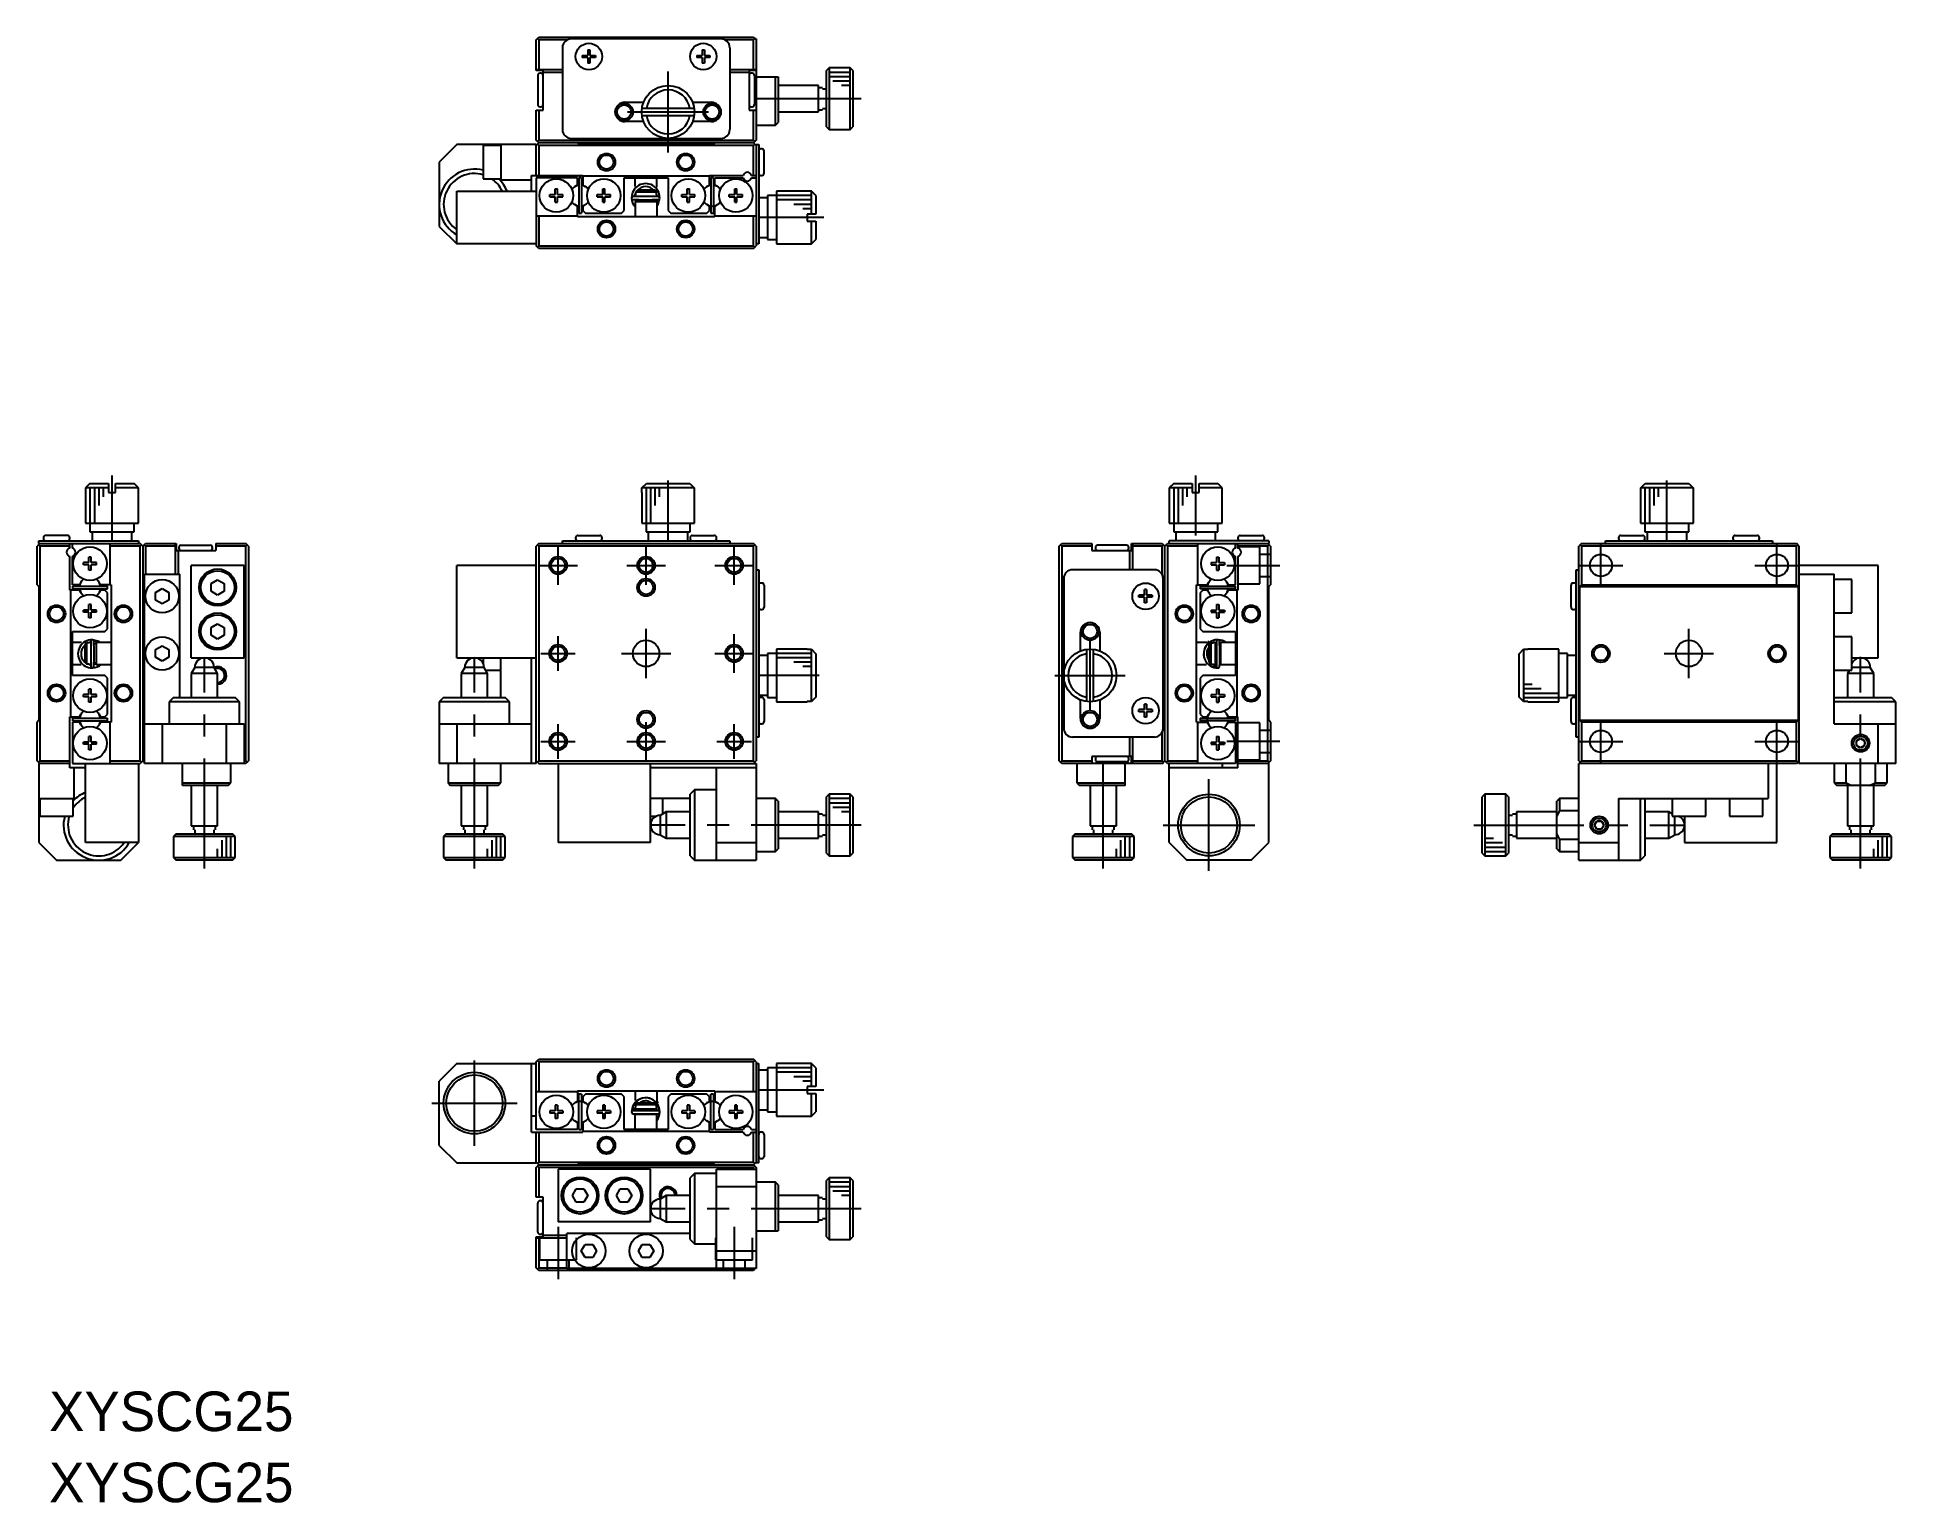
# Model space of a CAD drawing. Extents: x 109 to 321, y 55 to 222.
import ezdxf

# ---------------------------------------------------------------- set-up
doc = ezdxf.new("R2010")
doc.units = 0
doc.header["$LTSCALE"] = 10
doc.linetypes.add('CENTER', pattern=[2, 1.25, -0.25, 0.25, -0.25])
doc.linetypes.add('DASHED', pattern=[3.5, 2, -1.5])
doc.layers.get('0').update_dxf_attribs({"linetype": 'CONTINUOUS'})
doc.layers.add('CENTER', color=1, linetype='CENTER')
doc.styles.get("Standard").update_dxf_attribs({"font": 'FGP教科書体NT-M'})

msp = doc.modelspace()

# ---------------------------------------------------------------- texts
at = {"color": 7}
for p in [(110.854256, 63.270008), (110.854256, 55.185722)]:
    msp.add_text('XYSCG25', height=4.5, dxfattribs=at).set_placement(p)

# ---------------------------------------------------------------- linework, layer by layer
at = {"color": 7, "linetype": 'CONTINUOUS'}
for p, q in [((166.170916, 221.351848), (166.470916, 221.651848)), ((166.170916, 217.851848), (166.170916, 221.351848)), ((166.320916, 221.501848), (166.470916, 221.351848)), ((166.470916, 221.651848), (190.870916, 221.651848)), ((166.470916, 221.351848), (166.470916, 217.951848)), ((169.735026, 221.351848), (166.470916, 221.351848)), ((169.170916, 220.451848), (169.170916, 211.151848)), ((187.170916, 221.451848), (170.170916, 221.451848)), ((172.045916, 220.201848), (172.295916, 220.201848)), ((172.045916, 220.201848), (172.045916, 219.576848)), ((172.295916, 220.201848), (172.295916, 219.576848)), ((185.045916, 220.201848), (185.295916, 220.201848)), ((185.045916, 220.201848), (185.045916, 219.576848)), ((185.295916, 220.201848), (185.295916, 219.576848)), ((190.870916, 221.351848), (187.606806, 221.351848)), ((188.170916, 220.451848), (188.170916, 211.151848)), ((190.870916, 221.651848), (191.170916, 221.351848)), ((190.870916, 221.351848), (191.020916, 221.501848)), ((190.870916, 217.951848), (190.870916, 221.351848)), ((191.170916, 221.451848), (191.070916, 221.451848)), ((191.170916, 221.451848), (191.170916, 209.951848)), ((169.170916, 217.951848), (166.170916, 217.951848)), ((166.970916, 217.851848), (166.170916, 217.851848)), ((166.720916, 217.551848), (166.620916, 217.551848)), ((166.970916, 213.351848), (166.970916, 217.851848)), ((169.170916, 217.651848), (166.970916, 217.651848)), ((171.420916, 219.576848), (172.045916, 219.576848)), ((171.420916, 219.576848), (171.420916, 219.326848)), ((172.045916, 219.326848), (171.420916, 219.326848)), ((172.045916, 219.326848), (172.045916, 218.701848)), ((172.295916, 218.701848), (172.045916, 218.701848)), ((172.295916, 219.576848), (172.920916, 219.576848)), ((172.295916, 219.326848), (172.295916, 218.701848)), ((172.920916, 219.326848), (172.295916, 219.326848)), ((172.920916, 219.576848), (172.920916, 219.326848)), ((184.420916, 219.576848), (185.045916, 219.576848)), ((184.420916, 219.576848), (184.420916, 219.326848)), ((185.045916, 219.326848), (184.420916, 219.326848)), ((185.045916, 219.326848), (185.045916, 218.701848)), ((185.295916, 218.701848), (185.045916, 218.701848)), ((185.295916, 219.576848), (185.920916, 219.576848)), ((185.295916, 219.326848), (185.295916, 218.701848)), ((185.920916, 219.326848), (185.295916, 219.326848)), ((185.920916, 219.576848), (185.920916, 219.326848)), ((191.170916, 217.951848), (188.170916, 217.951848)), ((190.370916, 217.651848), (188.170916, 217.651848)), ((191.170916, 217.851848), (190.370916, 217.851848)), ((190.370916, 217.851848), (190.370916, 213.351848)), ((190.720916, 217.551848), (190.620916, 217.551848)), ((199.470916, 218.151848), (199.170916, 217.851848)), ((199.170916, 211.451848), (199.170916, 217.851848)), ((199.470916, 218.151848), (199.470916, 211.151848)), ((201.870916, 218.151848), (199.470916, 218.151848)), ((201.870916, 211.151848), (201.870916, 218.151848)), ((202.170916, 217.851848), (201.870916, 218.151848)), ((202.170916, 217.851848), (202.170916, 211.451848)), ((166.370916, 217.301848), (166.370916, 214.001848)), ((190.970916, 217.301848), (190.970916, 214.001848)), ((191.170916, 217.151848), (193.670916, 217.151848)), ((193.370916, 211.651848), (193.370916, 217.151848)), ((193.670916, 217.151848), (193.670916, 211.951848)), ((198.270916, 216.151848), (193.670935, 216.151848)), ((198.270916, 213.151848), (198.270916, 216.151848)), ((199.170916, 215.751848), (198.703928, 215.751848)), ((166.170916, 209.951848), (166.170916, 213.351848)), ((166.170916, 213.351848), (166.970916, 213.351848)), ((166.470916, 213.351848), (166.470916, 209.951848)), ((166.620916, 213.751848), (166.720916, 213.751848)), ((176.270916, 214.251848), (178.379859, 214.251848)), ((184.144129, 213.551848), (178.197702, 213.551848)), ((183.961973, 214.251848), (186.070916, 214.251848)), ((190.370916, 213.351848), (191.170916, 213.351848)), ((190.620916, 213.751848), (190.720916, 213.751848)), ((190.870916, 209.951848), (190.870916, 213.351848)), ((198.703928, 213.551848), (199.170916, 213.551848)), ((178.379859, 212.051848), (176.270916, 212.051848)), ((178.197702, 212.751848), (184.144129, 212.751848)), ((186.070916, 212.051848), (183.961973, 212.051848)), ((191.170916, 211.651848), (193.370916, 211.651848)), ((193.370916, 211.651848), (193.670916, 211.951848)), ((193.670916, 213.151848), (198.270916, 213.151848)), ((199.170916, 211.451848), (199.470916, 211.151848)), ((199.470916, 211.151848), (201.870916, 211.151848)), ((201.870916, 211.151848), (202.170916, 211.451848)), ((157.170916, 209.451848), (155.170916, 207.451848)), ((166.170916, 209.451848), (157.170916, 209.451848)), ((160.170916, 209.351848), (160.170916, 205.551848)), ((162.170916, 209.351848), (160.170916, 209.351848)), ((162.170916, 209.451848), (162.170916, 205.451848)), ((166.470916, 209.651848), (166.170916, 209.951848)), ((166.470916, 209.651848), (166.170916, 209.351848)), ((166.170916, 205.951848), (166.170916, 209.451848)), ((166.470916, 209.951848), (166.320916, 209.801848)), ((166.320916, 209.501848), (166.470916, 209.351848)), ((166.470916, 209.951848), (190.870916, 209.951848)), ((190.870916, 209.651848), (166.470916, 209.651848)), ((166.470916, 209.351848), (166.470916, 205.951848)), ((190.870916, 209.351848), (166.470916, 209.351848)), ((170.170916, 210.151848), (187.170916, 210.151848)), ((171.070916, 209.451848), (170.870916, 209.651848)), ((186.270916, 209.451848), (171.070916, 209.451848)), ((186.470916, 209.651848), (186.270916, 209.451848)), ((191.020916, 209.801848), (190.870916, 209.951848)), ((191.170916, 209.951848), (190.870916, 209.651848)), ((190.870916, 209.651848), (191.170916, 209.351848)), ((190.870916, 209.351848), (191.020916, 209.501848)), ((190.870916, 205.951848), (190.870916, 209.351848)), ((191.170916, 209.451848), (191.470916, 209.451848)), ((191.170916, 209.451848), (191.170916, 197.951848)), ((191.470916, 209.451848), (191.470916, 198.151848)), ((155.170916, 207.451848), (155.170916, 200.151848)), ((191.820916, 208.951848), (191.720916, 208.951848)), ((192.070916, 206.201848), (192.070916, 208.701848)), ((160.170916, 205.551848), (162.170916, 205.551848)), ((162.170916, 205.451848), (165.670916, 205.451848)), ((165.670916, 205.951848), (171.470916, 205.951848)), ((165.670916, 204.151848), (165.670916, 205.951848)), ((170.870916, 205.651848), (166.170916, 205.651848)), ((166.170916, 205.651848), (166.170916, 197.951848)), ((170.575666, 204.682851), (170.870916, 204.853314)), ((170.870916, 204.853314), (170.870916, 205.651848)), ((171.320916, 205.651848), (171.020916, 205.651848)), ((171.020916, 205.651848), (171.020916, 201.651848)), ((171.320916, 205.651848), (171.320916, 201.651848)), ((171.470916, 205.951848), (171.470916, 204.853314)), ((185.870916, 205.851848), (171.470916, 205.851848)), ((171.470916, 204.853314), (171.766166, 204.682851)), ((176.170916, 205.651848), (181.170916, 205.651848)), ((176.170916, 201.951848), (176.170916, 205.651848)), ((177.400916, 205.651848), (177.400916, 204.666635)), ((179.900916, 204.597615), (179.900916, 205.651848)), ((181.170916, 205.651848), (181.170916, 201.951848)), ((185.575666, 204.682851), (185.870916, 204.853314)), ((185.870916, 205.951848), (189.693946, 205.951848)), ((185.870916, 204.853314), (185.870916, 205.951848)), ((186.320916, 205.651848), (186.020916, 205.651848)), ((186.020916, 205.651848), (186.020916, 201.651848)), ((186.320916, 205.651848), (186.320916, 201.651848)), ((186.470916, 204.853314), (186.470916, 205.651848)), ((186.470916, 205.651848), (189.693946, 205.651848)), ((186.766166, 204.682851), (186.470916, 204.853314)), ((190.647885, 205.951848), (191.170916, 205.951848)), ((190.647885, 205.651848), (191.170916, 205.651848)), ((191.720916, 205.951848), (191.820916, 205.951848)), ((157.170916, 204.151848), (166.170916, 204.151848)), ((157.170916, 198.151848), (157.170916, 204.151848)), ((167.720916, 203.776848), (168.345916, 203.776848)), ((167.720916, 203.526848), (167.720916, 203.776848)), ((167.720916, 203.526848), (168.345916, 203.526848)), ((168.345916, 204.401848), (168.595916, 204.401848)), ((168.345916, 203.776848), (168.345916, 204.401848)), ((168.345916, 202.901848), (168.345916, 203.526848)), ((168.345916, 202.901848), (168.595916, 202.901848)), ((168.595916, 203.776848), (168.595916, 204.401848)), ((168.595916, 203.776848), (169.220916, 203.776848)), ((168.595916, 202.901848), (168.595916, 203.526848)), ((168.595916, 203.526848), (169.220916, 203.526848)), ((169.220916, 203.526848), (169.220916, 203.776848)), ((173.120916, 203.776848), (173.745916, 203.776848)), ((173.120916, 203.526848), (173.120916, 203.776848)), ((173.120916, 203.526848), (173.745916, 203.526848)), ((173.745916, 204.401848), (173.995916, 204.401848)), ((173.745916, 203.776848), (173.745916, 204.401848)), ((173.745916, 202.901848), (173.745916, 203.526848)), ((173.745916, 202.901848), (173.995916, 202.901848)), ((173.995916, 203.776848), (173.995916, 204.401848)), ((173.995916, 203.776848), (174.620916, 203.776848)), ((173.995916, 203.526848), (174.620916, 203.526848)), ((173.995916, 202.901848), (173.995916, 203.526848)), ((174.620916, 203.526848), (174.620916, 203.776848)), ((177.037411, 203.456021), (177.024545, 203.351215)), ((177.024545, 203.351215), (177.074249, 203.257885)), ((177.107648, 203.534303), (177.037411, 203.456021)), ((177.074249, 203.257885), (177.165839, 203.20984)), ((177.206805, 203.562244), (177.107648, 203.534303)), ((177.310483, 203.568113), (177.206805, 203.562244)), ((180.011426, 203.553467), (177.231772, 203.553467)), ((177.420752, 203.571683), (177.310483, 203.568113)), ((177.380775, 203.570548), (177.416953, 203.750214)), ((177.420786, 203.688141), (177.397095, 203.668406)), ((177.416953, 203.750214), (177.470681, 203.904202)), ((177.470916, 203.751848), (177.420916, 203.751848)), ((177.420916, 203.751848), (177.420916, 203.551848)), ((177.420916, 203.551848), (177.428045, 203.544719)), ((179.920916, 203.551848), (177.420916, 203.551848)), ((177.658946, 203.189878), (177.420916, 202.951848)), ((179.920916, 202.951848), (177.420916, 202.951848)), ((177.420916, 202.951848), (177.420916, 201.251848)), ((177.458137, 203.831574), (177.444778, 203.83774)), ((177.516214, 203.047267), (177.450501, 203.193905)), ((177.470916, 203.823948), (177.458137, 203.831574)), ((177.470645, 203.874519), (177.458361, 203.874224)), ((177.464201, 203.888563), (177.470916, 203.881848)), ((177.680966, 204.251848), (177.470916, 204.051848)), ((177.470916, 204.051848), (177.470916, 203.751848)), ((179.870916, 204.051848), (177.470916, 204.051848)), ((177.531761, 203.062701), (177.517838, 203.192469)), ((179.660865, 204.251848), (177.680966, 204.251848)), ((179.870916, 204.051848), (179.660865, 204.251848)), ((179.920916, 202.951848), (179.681188, 203.191576)), ((179.870916, 203.751848), (179.870916, 204.051848)), ((179.920916, 203.751848), (179.870916, 203.751848)), ((179.917077, 203.548009), (179.920916, 203.551848)), ((179.920916, 203.551848), (179.920916, 203.751848)), ((179.920916, 201.251848), (179.920916, 202.951848)), ((180.001163, 203.564813), (179.92115, 203.56856)), ((180.124361, 203.540437), (180.001163, 203.564813)), ((180.016248, 203.189286), (180.010115, 203.20233)), ((180.029377, 203.158562), (180.016248, 203.189286)), ((180.040957, 203.127229), (180.029377, 203.158562)), ((180.030874, 202.667004), (180.21965, 203.356659)), ((180.031717, 202.669338), (180.042998, 202.700777)), ((180.050959, 203.095366), (180.040957, 203.127229)), ((180.042998, 202.700777), (180.052696, 202.732733)), ((180.059358, 203.063049), (180.050959, 203.095366)), ((180.052696, 202.732733), (180.060787, 202.765127)), ((180.066134, 203.030358), (180.059358, 203.063049)), ((180.060787, 202.765127), (180.06725, 202.797879)), ((180.071272, 202.997375), (180.066134, 203.030358)), ((180.06725, 202.797879), (180.072071, 202.83091)), ((180.074757, 202.96418), (180.071272, 202.997375)), ((180.072071, 202.83091), (180.075238, 202.864137)), ((180.076582, 202.930853), (180.074757, 202.96418)), ((180.075238, 202.864137), (180.076743, 202.897478)), ((180.076743, 202.897478), (180.076582, 202.930853)), ((180.101468, 203.216409), (180.184477, 203.275288)), ((180.197913, 203.47127), (180.124361, 203.540437)), ((180.184477, 203.275288), (180.221245, 203.372094)), ((180.221245, 203.372094), (180.197913, 203.47127)), ((182.720916, 203.776848), (183.345916, 203.776848)), ((182.720916, 203.526848), (182.720916, 203.776848)), ((182.720916, 203.526848), (183.345916, 203.526848)), ((183.345916, 204.401848), (183.595916, 204.401848)), ((183.345916, 203.776848), (183.345916, 204.401848)), ((183.345916, 202.901848), (183.345916, 203.526848)), ((183.345916, 202.901848), (183.595916, 202.901848)), ((183.595916, 203.776848), (183.595916, 204.401848)), ((183.595916, 203.776848), (184.220916, 203.776848)), ((183.595916, 202.901848), (183.595916, 203.526848)), ((183.595916, 203.526848), (184.220916, 203.526848)), ((184.220916, 203.526848), (184.220916, 203.776848)), ((188.120916, 203.776848), (188.745916, 203.776848)), ((188.120916, 203.526848), (188.120916, 203.776848)), ((188.120916, 203.526848), (188.745916, 203.526848)), ((188.745916, 204.401848), (188.995916, 204.401848)), ((188.745916, 203.776848), (188.745916, 204.401848)), ((188.745916, 202.901848), (188.745916, 203.526848)), ((188.745916, 202.901848), (188.995916, 202.901848)), ((188.995916, 203.776848), (188.995916, 204.401848)), ((188.995916, 203.776848), (189.620916, 203.776848)), ((188.995916, 203.526848), (189.620916, 203.526848)), ((188.995916, 202.901848), (188.995916, 203.526848)), ((189.620916, 203.526848), (189.620916, 203.776848)), ((192.470916, 203.401848), (191.470916, 203.401848)), ((192.470916, 203.651848), (192.470916, 198.651848)), ((193.470916, 203.651848), (192.470916, 203.651848)), ((193.470916, 204.151848), (193.470916, 198.151848)), ((197.470916, 204.151848), (193.470916, 204.151848)), ((197.970916, 203.651848), (197.470916, 204.151848)), ((197.470916, 201.551848), (197.470916, 204.151848)), ((197.970916, 203.651848), (197.970916, 201.551848)), ((166.170916, 201.351848), (170.870916, 201.351848)), ((166.470916, 201.351848), (166.470916, 197.951848)), ((170.870916, 202.450382), (170.575666, 202.620845)), ((170.870916, 201.251848), (170.870916, 202.450382)), ((186.470916, 201.251848), (170.870916, 201.251848)), ((171.020916, 201.651848), (171.320916, 201.651848)), ((171.766166, 202.620845), (171.470916, 202.450382)), ((171.470916, 202.450382), (171.470916, 201.951848)), ((171.470916, 201.951848), (171.770916, 201.651848)), ((171.770916, 201.651848), (175.870916, 201.651848)), ((175.870916, 201.651848), (176.170916, 201.951848)), ((179.927685, 202.566624), (179.920916, 202.570036)), ((179.920935, 202.490621), (179.957763, 202.54414)), ((179.966199, 202.543517), (179.920957, 202.55937)), ((179.93406, 202.563516), (179.927685, 202.566624)), ((179.940014, 202.560723), (179.93406, 202.563516)), ((179.945526, 202.558256), (179.940014, 202.560723)), ((179.950575, 202.556124), (179.945526, 202.558256)), ((179.95514, 202.554335), (179.950575, 202.556124)), ((179.959204, 202.552897), (179.95514, 202.554335)), ((179.962752, 202.551815), (179.959204, 202.552897)), ((179.96659, 202.550943), (179.962752, 202.551815)), ((179.962773, 202.551802), (180.030874, 202.667004)), ((179.966613, 202.546714), (179.966199, 202.543517)), ((179.969497, 202.550693), (179.96659, 202.550943)), ((179.971454, 202.551065), (179.969497, 202.550693)), ((179.972448, 202.552057), (179.971454, 202.551065)), ((179.972304, 202.551771), (179.98866, 202.578892)), ((179.98866, 202.578892), (180.004514, 202.60832)), ((180.004514, 202.60832), (180.018878, 202.638494)), ((180.018878, 202.638494), (180.031717, 202.669338)), ((181.170916, 201.951848), (181.470916, 201.651848)), ((181.470916, 201.651848), (185.570916, 201.651848)), ((185.570916, 201.651848), (185.870916, 201.951848)), ((185.870916, 202.450382), (185.575666, 202.620845)), ((185.870916, 201.951848), (185.870916, 202.450382)), ((186.020916, 201.651848), (186.320916, 201.651848)), ((186.470916, 202.450382), (186.766166, 202.620845)), ((186.470916, 201.251848), (186.470916, 202.450382)), ((186.470916, 201.351848), (191.170916, 201.351848)), ((190.870916, 197.951848), (190.870916, 201.351848)), ((196.970916, 201.551848), (196.970916, 200.751848)), ((197.970916, 201.551848), (196.970916, 201.551848)), ((196.970916, 200.751848), (197.970916, 200.751848)), ((197.470916, 198.151848), (197.470916, 200.751848)), ((197.970916, 200.751848), (197.970916, 198.651848)), ((155.170916, 200.151848), (157.170916, 198.151848)), ((191.470916, 198.901848), (192.470916, 198.901848)), ((192.470916, 198.651848), (193.470916, 198.651848)), ((197.470916, 198.151848), (197.970916, 198.651848)), ((166.170916, 198.151848), (157.170916, 198.151848)), ((166.470916, 197.651848), (166.170916, 197.951848)), ((166.470916, 197.951848), (166.320916, 197.801848)), ((166.470916, 197.951848), (190.870916, 197.951848)), ((190.870916, 197.651848), (166.470916, 197.651848)), ((191.020916, 197.801848), (190.870916, 197.951848)), ((190.870916, 197.651848), (191.170916, 197.951848)), ((191.470916, 198.151848), (191.170916, 198.151848)), ((193.470916, 198.151848), (197.470916, 198.151848)), ((115.498366, 170.93226), (114.998366, 170.43226)), ((114.998366, 170.43226), (114.998366, 166.43226)), ((117.598366, 170.43226), (114.998366, 170.43226)), ((115.498366, 170.93226), (117.598366, 170.93226)), ((117.598366, 170.93226), (117.598366, 169.93226)), ((117.598366, 169.93226), (118.398366, 169.93226)), ((118.398366, 170.93226), (120.498366, 170.93226)), ((118.398366, 169.93226), (118.398366, 170.93226)), ((120.998366, 170.43226), (118.398366, 170.43226)), ((120.998366, 170.43226), (120.498366, 170.93226)), ((120.998366, 166.43226), (120.998366, 170.43226)), ((178.170916, 169.93226), (178.197702, 169.93226)), ((178.170916, 169.93226), (178.170916, 166.43226)), ((178.197702, 170.43226), (178.703123, 170.93226)), ((178.197702, 169.93226), (178.197702, 170.43226)), ((184.144129, 170.43226), (178.197702, 170.43226)), ((178.703123, 170.93226), (183.638708, 170.93226)), ((183.638708, 170.93226), (184.144129, 170.43226)), ((184.144129, 170.43226), (184.144129, 169.93226)), ((184.144129, 169.93226), (184.170916, 169.93226)), ((184.170916, 166.43226), (184.170916, 169.93226)), ((238.611689, 170.93226), (238.111689, 170.43226)), ((238.111689, 170.43226), (238.111689, 166.43226)), ((240.711689, 170.43226), (238.111689, 170.43226)), ((238.611689, 170.93226), (240.711689, 170.93226)), ((240.711689, 170.93226), (240.711689, 169.93226)), ((240.711689, 169.93226), (241.511689, 169.93226)), ((241.511689, 170.93226), (243.611689, 170.93226)), ((241.511689, 169.93226), (241.511689, 170.93226)), ((244.111689, 170.43226), (241.511689, 170.43226)), ((244.111689, 170.43226), (243.611689, 170.93226)), ((244.111689, 166.43226), (244.111689, 170.43226)), ((291.641869, 169.93226), (291.641869, 166.43226)), ((291.641869, 169.93226), (291.668656, 169.93226)), ((291.668656, 170.43226), (292.174077, 170.93226)), ((291.668656, 169.93226), (291.668656, 170.43226)), ((297.615083, 170.43226), (291.668656, 170.43226)), ((292.174077, 170.93226), (297.109662, 170.93226)), ((297.109662, 170.93226), (297.615083, 170.43226)), ((297.615083, 170.43226), (297.615083, 169.93226)), ((297.615083, 169.93226), (297.641869, 169.93226)), ((297.641869, 166.43226), (297.641869, 169.93226)), ((110.198366, 164.78226), (110.198366, 164.68226)), ((112.948366, 165.03226), (110.448366, 165.03226)), ((113.198366, 164.68226), (113.198366, 164.78226)), ((114.998366, 166.43226), (120.998366, 166.43226)), ((115.498366, 166.43226), (115.498366, 165.43226)), ((115.498366, 165.43226), (120.498366, 165.43226)), ((115.748366, 165.43226), (115.748366, 164.43226)), ((120.248366, 164.43226), (120.248366, 165.43226)), ((120.498366, 165.43226), (120.498366, 166.43226)), ((170.670916, 164.78226), (170.670916, 164.68226)), ((170.920916, 165.03226), (173.420916, 165.03226)), ((173.670916, 164.68226), (173.670916, 164.78226)), ((178.170916, 166.43226), (184.170916, 166.43226)), ((178.670916, 166.43226), (178.670916, 165.43226)), ((178.670916, 165.43226), (183.670916, 165.43226)), ((178.920916, 165.43226), (178.920916, 164.43226)), ((183.420916, 164.43226), (183.420916, 165.43226)), ((183.670916, 165.43226), (183.670916, 166.43226)), ((183.670916, 164.78226), (183.670916, 164.68226)), ((183.920916, 165.03226), (186.420916, 165.03226)), ((186.670916, 164.68226), (186.670916, 164.78226)), ((238.111689, 166.43226), (244.111689, 166.43226)), ((238.611689, 166.43226), (238.611689, 165.43226)), ((238.611689, 165.43226), (243.611689, 165.43226)), ((238.861689, 165.43226), (238.861689, 164.43226)), ((243.361689, 164.43226), (243.361689, 165.43226)), ((243.611689, 165.43226), (243.611689, 166.43226)), ((245.911689, 164.78226), (245.911689, 164.68226)), ((246.161689, 165.03226), (248.661689, 165.03226)), ((248.911689, 164.68226), (248.911689, 164.78226)), ((289.141869, 164.78226), (289.141869, 164.68226)), ((289.391869, 165.03226), (291.891869, 165.03226)), ((291.641869, 166.43226), (297.641869, 166.43226)), ((292.141869, 166.43226), (292.141869, 165.43226)), ((292.141869, 165.43226), (297.141869, 165.43226)), ((292.141869, 164.68226), (292.141869, 164.78226)), ((292.391869, 165.43226), (292.391869, 164.43226)), ((296.891869, 164.43226), (296.891869, 165.43226)), ((297.141869, 165.43226), (297.141869, 166.43226)), ((302.141869, 164.78226), (302.141869, 164.68226)), ((302.391869, 165.03226), (304.891869, 165.03226)), ((305.141869, 164.68226), (305.141869, 164.78226)), ((109.798366, 164.13226), (109.498366, 163.83226)), ((109.498366, 159.43226), (109.498366, 163.83226)), ((109.798366, 163.83226), (109.648366, 163.98226)), ((109.698366, 164.13226), (109.698366, 164.43226)), ((109.698366, 164.43226), (120.998366, 164.43226)), ((109.698366, 164.13226), (121.198366, 164.13226)), ((113.198366, 163.83226), (109.798366, 163.83226)), ((109.798366, 163.83226), (109.798366, 139.43226)), ((113.198366, 163.609229), (113.198366, 164.13226)), ((113.198366, 158.83226), (113.198366, 162.65529)), ((113.498366, 163.609229), (113.498366, 164.13226)), ((113.498366, 159.43226), (113.498366, 162.65529)), ((115.373366, 161.95726), (115.373366, 162.58226)), ((115.623366, 162.58226), (115.373366, 162.58226)), ((115.623366, 161.95726), (115.623366, 162.58226)), ((117.798366, 159.43226), (117.798366, 164.13226)), ((121.198366, 163.83226), (117.798366, 163.83226)), ((120.998366, 164.43226), (120.998366, 164.13226)), ((121.498366, 163.83226), (121.198366, 164.13226)), ((121.348366, 163.98226), (121.198366, 163.83226)), ((121.198366, 139.43226), (121.198366, 163.83226)), ((121.498366, 163.83226), (121.798366, 164.13226)), ((121.498366, 163.83226), (121.498366, 139.43226)), ((121.798366, 163.83226), (121.648366, 163.98226)), ((121.798366, 164.13226), (125.298366, 164.13226)), ((121.798366, 163.83226), (121.798366, 160.63226)), ((125.198366, 163.83226), (121.798366, 163.83226)), ((125.198366, 160.63226), (125.198366, 164.13226)), ((125.298366, 164.13226), (125.298366, 163.33226)), ((125.298366, 163.33226), (129.798366, 163.33226)), ((125.498366, 163.33226), (125.498366, 160.63226)), ((125.598366, 163.68226), (125.598366, 163.58226)), ((125.848366, 163.93226), (129.148366, 163.93226)), ((129.398366, 163.58226), (129.398366, 163.68226)), ((129.798366, 164.13226), (133.198366, 164.13226)), ((129.798366, 164.13226), (129.798366, 163.33226)), ((133.198366, 163.83226), (129.798366, 163.83226)), ((133.498366, 163.83226), (133.198366, 164.13226)), ((133.348366, 163.98226), (133.198366, 163.83226)), ((133.198366, 139.43226), (133.198366, 163.83226)), ((133.498366, 163.83226), (133.498366, 139.43226)), ((166.470916, 164.13226), (166.170916, 163.83226)), ((166.170916, 139.13226), (166.170916, 163.83226)), ((166.470916, 163.83226), (166.320916, 163.98226)), ((166.470916, 164.13226), (190.870916, 164.13226)), ((190.870916, 163.83226), (166.470916, 163.83226)), ((166.470916, 163.83226), (166.470916, 139.43226)), ((169.170916, 164.13226), (169.170916, 164.43226)), ((169.170916, 164.43226), (188.170916, 164.43226)), ((188.170916, 164.43226), (188.170916, 164.13226)), ((191.170916, 163.83226), (190.870916, 164.13226)), ((190.870916, 163.83226), (191.020916, 163.98226)), ((190.870916, 139.43226), (190.870916, 163.83226)), ((191.170916, 163.83226), (191.170916, 139.43226)), ((225.611689, 163.83226), (225.911689, 164.13226)), ((225.611689, 139.43226), (225.611689, 163.83226)), ((225.911689, 163.83226), (225.761689, 163.98226)), ((225.911689, 164.13226), (229.311689, 164.13226)), ((225.911689, 163.83226), (225.911689, 139.43226)), ((229.311689, 163.83226), (225.911689, 163.83226)), ((229.311689, 164.13226), (229.311689, 163.33226)), ((229.311689, 163.33226), (233.811689, 163.33226)), ((229.711689, 163.68226), (229.711689, 163.58226)), ((233.261689, 163.93226), (229.961689, 163.93226)), ((233.511689, 163.58226), (233.511689, 163.68226)), ((233.611689, 161.13226), (233.611689, 163.33226)), ((233.811689, 163.33226), (233.811689, 164.13226)), ((233.811689, 164.13226), (237.311689, 164.13226)), ((233.911689, 164.13226), (233.911689, 161.13226)), ((237.311689, 163.83226), (233.911689, 163.83226)), ((237.311689, 164.13226), (237.611689, 163.83226)), ((237.461689, 163.98226), (237.311689, 163.83226)), ((237.311689, 160.56815), (237.311689, 163.83226)), ((237.611689, 163.83226), (237.911689, 164.13226)), ((237.611689, 139.43226), (237.611689, 163.83226)), ((237.911689, 163.83226), (237.761689, 163.98226)), ((237.911689, 164.13226), (249.411689, 164.13226)), ((241.311689, 163.83226), (237.911689, 163.83226)), ((237.911689, 163.83226), (237.911689, 139.43226)), ((238.111689, 164.13226), (238.111689, 164.43226)), ((249.411689, 164.43226), (238.111689, 164.43226)), ((241.311689, 164.13226), (241.311689, 159.43226)), ((243.486689, 162.58226), (243.736689, 162.58226)), ((243.486689, 162.58226), (243.486689, 161.95726)), ((243.736689, 162.58226), (243.736689, 161.95726)), ((245.611689, 163.609229), (245.611689, 164.13226)), ((245.611689, 159.43226), (245.611689, 162.65529)), ((245.911689, 163.609229), (245.911689, 164.13226)), ((249.311689, 163.83226), (245.911689, 163.83226)), ((245.911689, 162.65529), (245.911689, 158.83226)), ((249.611689, 163.83226), (249.311689, 164.13226)), ((249.461689, 163.98226), (249.311689, 163.83226)), ((249.311689, 139.43226), (249.311689, 163.83226)), ((249.411689, 164.43226), (249.411689, 164.13226)), ((249.611689, 163.83226), (249.611689, 159.43226)), ((284.941869, 164.13226), (284.641869, 163.83226)), ((284.641869, 139.43226), (284.641869, 163.83226)), ((284.941869, 163.83226), (284.791869, 163.98226)), ((284.941869, 164.13226), (309.341869, 164.13226)), ((284.941869, 163.83226), (284.941869, 159.43226)), ((309.341869, 163.83226), (284.941869, 163.83226)), ((287.641869, 164.13226), (287.641869, 164.43226)), ((287.641869, 164.43226), (306.641869, 164.43226)), ((306.641869, 164.43226), (306.641869, 164.13226)), ((309.641869, 163.83226), (309.341869, 164.13226)), ((309.491869, 163.98226), (309.341869, 163.83226)), ((309.341869, 159.43226), (309.341869, 163.83226)), ((309.641869, 163.83226), (309.641869, 139.13226)), ((114.748366, 161.70726), (114.748366, 161.95726)), ((115.373366, 161.95726), (114.748366, 161.95726)), ((115.373366, 161.70726), (114.748366, 161.70726)), ((115.373366, 161.08226), (115.373366, 161.70726)), ((115.623366, 161.08226), (115.373366, 161.08226)), ((116.248366, 161.95726), (115.623366, 161.95726)), ((116.248366, 161.70726), (115.623366, 161.70726)), ((115.623366, 161.08226), (115.623366, 161.70726)), ((116.248366, 161.70726), (116.248366, 161.95726)), ((121.698366, 160.63226), (125.698366, 160.63226)), ((121.698366, 139.13226), (121.698366, 160.63226)), ((125.698366, 146.63226), (125.698366, 160.63226)), ((132.998366, 161.63226), (126.998366, 161.63226)), ((126.998366, 151.13226), (126.998366, 161.63226)), ((132.998366, 151.13226), (132.998366, 161.63226)), ((157.170916, 151.13226), (157.170916, 161.63226)), ((166.170916, 161.63226), (157.170916, 161.63226)), ((191.170916, 161.13226), (191.470916, 161.13226)), ((191.470916, 161.13226), (191.470916, 142.13226)), ((236.411689, 161.13226), (227.111689, 161.13226)), ((242.861689, 161.95726), (243.486689, 161.95726)), ((242.861689, 161.95726), (242.861689, 161.70726)), ((242.861689, 161.70726), (243.486689, 161.70726)), ((243.486689, 161.70726), (243.486689, 161.08226)), ((243.486689, 161.08226), (243.736689, 161.08226)), ((243.736689, 161.95726), (244.361689, 161.95726)), ((243.736689, 161.70726), (243.736689, 161.08226)), ((243.736689, 161.70726), (244.361689, 161.70726)), ((244.361689, 161.95726), (244.361689, 161.70726)), ((284.341869, 161.13226), (284.641869, 161.13226)), ((284.341869, 142.13226), (284.341869, 161.13226)), ((318.641869, 161.63226), (309.641869, 161.63226)), ((309.641869, 160.63226), (313.641869, 160.63226)), ((313.641869, 143.63226), (313.641869, 160.63226)), ((318.641869, 151.13226), (318.641869, 161.63226)), ((109.498366, 159.43226), (109.698366, 159.23226)), ((109.698366, 159.23226), (109.698366, 144.03226)), ((114.2969, 158.83226), (113.198366, 158.83226)), ((113.298366, 158.83226), (113.298366, 144.43226)), ((114.2969, 159.43226), (113.498366, 159.43226)), ((113.498366, 159.28226), (117.498366, 159.28226)), ((113.498366, 159.28226), (113.498366, 158.98226)), ((113.498366, 158.98226), (117.498366, 158.98226)), ((114.467363, 159.72751), (114.2969, 159.43226)), ((114.467363, 158.53701), (114.2969, 158.83226)), ((116.699832, 159.43226), (116.529369, 159.72751)), ((116.699832, 158.83226), (116.529369, 158.53701)), ((117.898366, 159.43226), (116.699832, 159.43226)), ((117.198366, 158.83226), (116.699832, 158.83226)), ((117.498366, 158.53226), (117.198366, 158.83226)), ((117.498366, 158.98226), (117.498366, 159.28226)), ((117.498366, 154.43226), (117.498366, 158.53226)), ((117.898366, 159.43226), (117.898366, 143.83226)), ((122.948366, 158.565272), (123.698366, 158.998285)), ((122.948366, 157.699247), (122.948366, 158.565272)), ((123.698366, 158.998285), (124.448366, 158.565272)), ((124.448366, 158.565272), (124.448366, 157.699247)), ((129.248366, 159.565272), (129.998366, 159.998285)), ((129.248366, 158.699247), (129.248366, 159.565272)), ((129.998366, 158.266234), (129.248366, 158.699247)), ((129.998366, 159.998285), (130.748366, 159.565272)), ((130.748366, 158.699247), (129.998366, 158.266234)), ((130.748366, 159.565272), (130.748366, 158.699247)), ((191.820916, 159.63226), (191.720916, 159.63226)), ((192.070916, 159.38226), (192.070916, 156.88226)), ((226.111689, 160.13226), (226.111689, 143.13226)), ((235.286689, 158.25726), (235.286689, 158.88226)), ((235.536689, 158.88226), (235.286689, 158.88226)), ((235.536689, 158.88226), (235.536689, 158.25726)), ((237.411689, 143.13226), (237.411689, 160.13226)), ((241.211689, 159.43226), (242.410223, 159.43226)), ((241.211689, 143.83226), (241.211689, 159.43226)), ((241.611689, 159.282262), (245.611689, 159.282262)), ((241.611689, 159.28226), (241.611689, 158.98226)), ((245.611689, 158.98226), (241.611689, 158.98226)), ((241.911689, 158.83226), (241.611689, 158.53226)), ((241.611689, 158.53226), (241.611689, 154.43226)), ((242.410223, 158.83226), (241.911689, 158.83226)), ((242.410223, 159.43226), (242.580685, 159.72751)), ((242.580685, 158.53701), (242.410223, 158.83226)), ((244.642692, 159.72751), (244.813155, 159.43226)), ((244.813155, 158.83226), (244.642692, 158.53701)), ((244.813155, 159.43226), (245.611689, 159.43226)), ((245.911689, 158.83226), (244.813155, 158.83226)), ((245.611689, 158.98226), (245.611689, 159.28226)), ((245.811689, 144.43226), (245.811689, 158.83226)), ((249.411689, 159.23226), (249.611689, 159.43226)), ((249.411689, 144.03226), (249.411689, 159.23226)), ((283.741869, 156.88226), (283.741869, 159.38226)), ((284.091869, 159.63226), (283.991869, 159.63226)), ((284.741869, 159.23226), (284.941869, 159.43226)), ((284.741869, 144.03226), (284.741869, 159.23226)), ((284.741869, 159.23226), (309.541869, 159.23226)), ((284.941869, 159.43226), (309.341869, 159.43226)), ((309.341869, 159.43226), (309.541869, 159.23226)), ((309.541869, 159.23226), (309.541869, 144.03226)), ((315.641869, 160.03226), (313.641869, 160.03226)), ((315.641869, 156.23226), (315.641869, 160.03226)), ((114.748366, 156.30726), (114.748366, 156.55726)), ((115.373366, 156.55726), (114.748366, 156.55726)), ((115.373366, 156.30726), (114.748366, 156.30726)), ((115.373366, 156.55726), (115.373366, 157.18226)), ((115.623366, 157.18226), (115.373366, 157.18226)), ((115.373366, 155.68226), (115.373366, 156.30726)), ((115.623366, 156.55726), (115.623366, 157.18226)), ((116.248366, 156.55726), (115.623366, 156.55726)), ((116.248366, 156.30726), (115.623366, 156.30726)), ((115.623366, 155.68226), (115.623366, 156.30726)), ((116.248366, 156.30726), (116.248366, 156.55726)), ((123.698366, 157.266234), (122.948366, 157.699247)), ((124.448366, 157.699247), (123.698366, 157.266234)), ((191.720916, 156.63226), (191.820916, 156.63226)), ((234.661689, 158.00726), (234.661689, 158.25726)), ((235.286689, 158.25726), (234.661689, 158.25726)), ((235.286689, 158.00726), (234.661689, 158.00726)), ((235.286689, 157.38226), (235.286689, 158.00726)), ((235.536689, 157.38226), (235.286689, 157.38226)), ((236.161689, 158.25726), (235.536689, 158.25726)), ((235.536689, 158.00726), (235.536689, 157.38226)), ((236.161689, 158.00726), (235.536689, 158.00726)), ((236.161689, 158.25726), (236.161689, 158.00726)), ((242.861689, 156.55726), (243.486689, 156.55726)), ((242.861689, 156.55726), (242.861689, 156.30726)), ((242.861689, 156.30726), (243.486689, 156.30726)), ((243.486689, 157.18226), (243.736689, 157.18226)), ((243.486689, 157.18226), (243.486689, 156.55726)), ((243.486689, 156.30726), (243.486689, 155.68226)), ((243.736689, 157.18226), (243.736689, 156.55726)), ((243.736689, 156.55726), (244.361689, 156.55726)), ((243.736689, 156.30726), (243.736689, 155.68226)), ((243.736689, 156.30726), (244.361689, 156.30726)), ((244.361689, 156.55726), (244.361689, 156.30726)), ((283.991869, 156.63226), (284.091869, 156.63226)), ((115.623366, 155.68226), (115.373366, 155.68226)), ((117.198366, 154.13226), (117.498366, 154.43226)), ((129.248366, 154.565272), (129.998366, 154.998285)), ((129.248366, 153.699247), (129.248366, 154.565272)), ((129.998366, 154.998285), (130.748366, 154.565272)), ((130.748366, 154.565272), (130.748366, 153.699247)), ((241.611689, 154.43226), (241.911689, 154.13226)), ((243.486689, 155.68226), (243.736689, 155.68226)), ((313.641869, 156.23226), (315.641869, 156.23226)), ((113.498366, 154.13226), (117.198366, 154.13226)), ((113.498366, 149.13226), (113.498366, 154.13226)), ((114.552599, 152.86226), (113.498366, 152.86226)), ((115.098366, 152.83226), (114.898366, 152.622209)), ((114.898366, 152.622209), (114.898366, 150.64231)), ((115.098366, 152.83226), (115.098366, 150.43226)), ((115.398366, 152.83226), (115.098366, 152.83226)), ((115.398366, 152.88226), (115.398366, 152.83226)), ((115.598366, 152.88226), (115.398366, 152.88226)), ((115.585401, 152.962507), (115.581654, 152.882494)), ((115.609777, 153.085705), (115.585401, 152.962507)), ((115.596747, 152.97277), (115.596747, 150.193115)), ((115.602205, 152.878421), (115.598366, 152.88226)), ((115.598366, 152.88226), (115.598366, 150.38226)), ((115.678944, 153.159257), (115.609777, 153.085705)), ((115.77812, 153.182589), (115.678944, 153.159257)), ((115.874926, 153.145821), (115.77812, 153.182589)), ((116.48321, 152.992218), (115.793555, 153.180994)), ((115.933805, 153.062812), (115.874926, 153.145821)), ((115.960928, 152.977592), (115.947884, 152.971459)), ((116.198366, 152.88226), (115.958638, 152.642532)), ((115.991652, 152.990721), (115.960928, 152.977592)), ((116.022985, 153.002301), (115.991652, 152.990721)), ((116.054849, 153.012303), (116.022985, 153.002301)), ((116.087165, 153.020702), (116.054849, 153.012303)), ((116.119856, 153.027478), (116.087165, 153.020702)), ((116.152839, 153.032616), (116.119856, 153.027478)), ((116.186035, 153.036101), (116.152839, 153.032616)), ((116.219361, 153.037926), (116.186035, 153.036101)), ((116.198366, 152.88226), (116.198366, 150.38226)), ((117.898366, 152.88226), (116.198366, 152.88226)), ((116.252736, 153.038087), (116.219361, 153.037926)), ((116.286078, 153.036582), (116.252736, 153.038087)), ((116.319304, 153.033415), (116.286078, 153.036582)), ((116.352335, 153.028594), (116.319304, 153.033415)), ((116.385087, 153.022131), (116.352335, 153.028594)), ((116.417481, 153.01404), (116.385087, 153.022131)), ((116.449437, 153.004342), (116.417481, 153.01404)), ((116.480876, 152.993061), (116.449437, 153.004342)), ((116.51172, 152.980222), (116.480876, 152.993061)), ((116.541894, 152.965858), (116.51172, 152.980222)), ((116.571322, 152.950004), (116.541894, 152.965858)), ((116.598443, 152.933648), (116.571322, 152.950004)), ((116.58359, 152.889029), (116.580178, 152.88226)), ((116.586698, 152.895404), (116.58359, 152.889029)), ((116.589491, 152.901358), (116.586698, 152.895404)), ((116.591958, 152.90687), (116.589491, 152.901358)), ((116.604418, 152.928305), (116.590845, 152.882301)), ((116.59409, 152.911918), (116.591958, 152.90687)), ((116.595879, 152.916483), (116.59409, 152.911918)), ((116.597317, 152.920548), (116.595879, 152.916483)), ((116.598399, 152.924096), (116.597317, 152.920548)), ((116.598393, 152.933678), (116.59924, 152.932578)), ((116.599243, 152.927772), (116.598399, 152.924096)), ((116.59924, 152.932578), (116.599524, 152.930605)), ((116.599524, 152.930605), (116.599243, 152.927772)), ((116.659593, 152.882279), (116.606074, 152.919107)), ((122.948366, 152.065272), (123.698366, 152.498285)), ((122.948366, 151.199247), (122.948366, 152.065272)), ((123.698366, 152.498285), (124.448366, 152.065272)), ((124.448366, 152.065272), (124.448366, 151.199247)), ((129.998366, 153.266234), (129.248366, 153.699247)), ((130.748366, 153.699247), (129.998366, 153.266234)), ((196.970916, 152.13226), (193.470916, 152.13226)), ((193.470916, 152.13226), (193.470916, 146.13226)), ((196.970916, 152.13226), (196.970916, 152.105473)), ((196.970916, 152.105473), (197.470916, 152.105473)), ((197.470916, 152.105473), (197.970916, 151.600052)), ((197.470916, 146.159046), (197.470916, 152.105473)), ((228.011689, 151.923317), (228.011689, 154.03226)), ((228.711689, 152.105473), (228.711689, 146.159046)), ((229.511689, 146.159046), (229.511689, 152.105473)), ((230.211689, 154.03226), (230.211689, 151.923317)), ((242.450442, 152.88226), (241.211689, 152.88226)), ((241.911689, 154.13226), (245.611689, 154.13226)), ((242.415147, 151.931528), (242.464149, 152.070313)), ((242.464149, 152.070313), (242.530049, 152.204232)), ((242.511605, 152.92432), (242.51921, 152.882301)), ((242.627078, 152.992243), (242.511612, 152.933648)), ((242.530049, 152.204232), (242.588168, 152.296579)), ((242.588168, 152.296579), (242.611518, 152.329105)), ((242.811689, 152.81226), (242.611689, 152.602209)), ((242.611689, 152.602209), (242.611689, 150.62231)), ((242.811689, 152.81226), (242.811689, 150.41226)), ((243.111689, 152.81226), (242.811689, 152.81226)), ((243.111689, 152.86226), (243.111689, 152.81226)), ((243.311689, 152.86226), (243.111689, 152.86226)), ((243.311689, 152.86226), (243.311689, 150.36226)), ((243.485286, 152.688662), (243.311689, 152.86226)), ((243.365637, 152.808465), (243.457268, 152.823532)), ((243.415013, 152.759225), (243.374344, 152.810208)), ((243.455208, 152.745314), (243.454604, 152.719687)), ((243.458556, 152.861436), (243.455208, 152.745314)), ((243.463985, 152.976797), (243.458556, 152.861436)), ((243.48503, 153.080725), (243.463985, 152.976797)), ((243.474409, 152.97277), (243.474409, 150.193115)), ((243.55447, 153.157998), (243.48503, 153.080725)), ((243.653125, 153.182738), (243.55447, 153.157998)), ((243.751206, 153.146887), (243.653125, 153.182738)), ((243.812298, 153.06033), (243.751206, 153.146887)), ((243.832286, 152.813918), (243.858194, 152.808965)), ((243.911689, 152.86226), (243.83309, 152.783661)), ((243.911689, 152.86226), (243.911689, 150.36226)), ((245.611689, 152.86226), (243.911689, 152.86226)), ((245.611689, 154.13226), (245.611689, 149.13226)), ((277.841869, 151.600052), (278.341869, 152.105473)), ((278.341869, 152.105473), (278.841869, 152.105473)), ((278.341869, 152.105473), (278.341869, 146.159046)), ((282.341869, 152.13226), (278.841869, 152.13226)), ((278.841869, 152.105473), (278.841869, 152.13226)), ((282.341869, 146.13226), (282.341869, 152.13226)), ((315.641869, 153.53226), (313.641869, 153.53226)), ((315.641869, 149.73226), (315.641869, 153.53226)), ((113.498366, 150.36226), (114.48358, 150.36226)), ((114.898366, 150.64231), (115.098366, 150.43226)), ((115.098366, 150.43226), (115.398366, 150.43226)), ((115.4, 150.378297), (115.246012, 150.432025)), ((115.261651, 150.425545), (115.268366, 150.43226)), ((115.275695, 150.431989), (115.27599, 150.419705)), ((115.31864, 150.419481), (115.312474, 150.406121)), ((115.326266, 150.43226), (115.31864, 150.419481)), ((115.398366, 150.43226), (115.398366, 150.38226)), ((115.398366, 150.38226), (115.598366, 150.38226)), ((115.579666, 150.342119), (115.4, 150.378297)), ((115.462074, 150.38213), (115.481808, 150.358439)), ((115.578531, 150.382096), (115.582101, 150.271827)), ((115.582101, 150.271827), (115.58797, 150.168149)), ((115.58797, 150.168149), (115.615912, 150.068992)), ((115.598366, 150.38226), (115.605495, 150.389388)), ((115.615912, 150.068992), (115.694193, 149.998755)), ((115.694193, 149.998755), (115.798999, 149.985888)), ((115.798999, 149.985888), (115.892329, 150.035593)), ((115.892329, 150.035593), (115.940374, 150.127183)), ((116.102947, 150.477558), (115.956309, 150.411845)), ((116.087513, 150.493105), (115.957745, 150.479182)), ((115.960336, 150.62029), (116.198366, 150.38226)), ((116.198366, 150.38226), (117.898366, 150.38226)), ((123.698366, 150.766234), (122.948366, 151.199247)), ((124.448366, 151.199247), (123.698366, 150.766234)), ((126.998366, 151.13226), (132.998366, 151.13226)), ((127.398366, 150.03226), (126.998366, 149.339439)), ((129.598366, 150.03226), (127.398366, 150.03226)), ((129.998366, 149.339439), (129.598366, 150.03226)), ((157.170916, 151.13226), (166.170916, 151.13226)), ((158.070916, 150.03226), (157.670916, 149.339439)), ((160.270916, 150.03226), (158.070916, 150.03226)), ((160.170916, 151.13226), (160.170916, 150.490517)), ((160.670916, 149.339439), (160.270916, 150.03226)), ((162.170916, 146.63226), (162.170916, 151.13226)), ((165.670916, 139.13226), (165.670916, 151.13226)), ((192.470916, 151.38226), (191.470916, 151.38226)), ((193.470916, 151.63226), (192.470916, 151.63226)), ((192.470916, 151.63226), (192.470916, 146.63226)), ((197.970916, 151.600052), (197.970916, 146.664467)), ((241.211689, 150.38226), (242.331479, 150.38226)), ((242.611689, 150.62231), (242.811689, 150.41226)), ((242.753162, 150.23782), (242.838919, 150.396096)), ((242.760726, 150.23417), (242.760723, 150.233131)), ((242.760723, 150.233131), (242.761227, 150.232093)), ((242.76094, 150.235533), (242.760726, 150.23417)), ((242.761362, 150.237218), (242.76094, 150.235533)), ((242.761227, 150.232093), (242.788431, 150.215743)), ((242.761992, 150.23922), (242.761362, 150.237218)), ((242.762828, 150.241534), (242.761992, 150.23922)), ((242.76387, 150.244157), (242.762828, 150.241534)), ((242.765114, 150.247081), (242.76387, 150.244157)), ((242.766557, 150.250301), (242.765114, 150.247081)), ((242.769074, 150.255636), (242.766557, 150.250301)), ((242.772015, 150.261587), (242.769074, 150.255636)), ((242.775366, 150.268123), (242.772015, 150.261587)), ((242.779111, 150.275212), (242.775366, 150.268123)), ((242.78323, 150.282818), (242.779111, 150.275212)), ((242.787704, 150.290905), (242.78323, 150.282818)), ((242.79251, 150.299432), (242.787704, 150.290905)), ((242.788431, 150.215743), (242.817947, 150.199897)), ((242.797625, 150.308358), (242.79251, 150.299432)), ((242.803023, 150.317637), (242.797625, 150.308358)), ((242.808677, 150.327225), (242.803023, 150.317637)), ((242.81456, 150.337073), (242.808677, 150.327225)), ((242.811689, 150.41226), (243.111689, 150.41226)), ((242.820643, 150.347133), (242.81456, 150.337073)), ((242.817947, 150.199897), (242.848212, 150.185542)), ((242.826895, 150.357355), (242.820643, 150.347133)), ((242.833285, 150.367689), (242.826895, 150.357355)), ((242.839782, 150.378083), (242.833285, 150.367689)), ((242.838919, 150.396096), (242.850358, 150.413949)), ((242.846354, 150.388486), (242.839782, 150.378083)), ((242.861635, 150.41226), (242.846354, 150.388486)), ((242.848212, 150.185542), (242.87915, 150.172713)), ((242.87915, 150.172713), (242.910686, 150.161441)), ((242.910686, 150.161441), (242.94274, 150.151755)), ((242.94274, 150.151755), (242.975235, 150.143677)), ((242.975235, 150.143677), (243.00809, 150.137228)), ((243.00809, 150.137228), (243.041223, 150.132424)), ((243.041223, 150.132424), (243.074553, 150.129275)), ((243.074553, 150.129275), (243.107998, 150.12779)), ((243.107998, 150.12779), (243.141476, 150.127973)), ((243.111689, 150.41226), (243.111689, 150.36226)), ((243.111689, 150.36226), (243.311689, 150.36226)), ((243.141476, 150.127973), (243.174904, 150.129823)), ((243.174904, 150.129823), (243.208199, 150.133335)), ((243.208199, 150.133335), (243.24128, 150.1385)), ((243.24128, 150.1385), (243.274064, 150.145307)), ((243.274064, 150.145307), (243.306472, 150.153738)), ((243.306472, 150.153738), (243.338423, 150.163773)), ((243.311689, 150.36226), (243.486506, 150.537077)), ((243.338423, 150.163773), (243.369838, 150.175387)), ((243.369838, 150.175387), (243.40064, 150.188551)), ((243.40064, 150.188551), (243.430753, 150.203234)), ((243.430753, 150.203234), (243.460101, 150.219399)), ((243.45707, 150.350993), (243.45722, 150.362135)), ((243.45707, 150.350993), (243.461947, 150.223353)), ((243.45722, 150.362135), (243.458326, 150.373245)), ((243.458326, 150.373245), (243.460382, 150.384261)), ((243.460101, 150.219399), (243.462131, 150.220588)), ((243.460382, 150.384261), (243.463376, 150.395124)), ((243.461947, 150.223353), (243.472862, 150.120084)), ((243.463376, 150.395124), (243.467293, 150.405773)), ((243.467293, 150.405773), (243.472111, 150.416151)), ((243.472111, 150.416151), (243.477803, 150.426201)), ((243.472862, 150.120084), (243.524168, 150.030824)), ((243.477803, 150.426201), (243.484338, 150.435868)), ((243.524168, 150.030824), (243.614986, 149.985468)), ((243.614986, 149.985468), (243.717177, 149.998636)), ((243.717177, 149.998636), (243.794384, 150.066786)), ((243.794384, 150.066786), (243.824159, 150.17389)), ((243.904982, 150.368747), (243.832311, 150.353215)), ((243.834361, 150.43226), (243.841689, 150.43226)), ((243.834532, 150.439417), (243.911689, 150.36226)), ((243.911689, 150.36226), (245.611689, 150.36226)), ((277.841869, 146.664467), (277.841869, 151.600052)), ((283.341869, 151.63226), (282.341869, 151.63226)), ((283.341869, 146.63226), (283.341869, 151.63226)), ((284.341869, 151.38226), (283.341869, 151.38226)), ((315.641869, 151.13226), (318.641869, 151.13226)), ((317.741869, 150.03226), (315.641869, 150.03226)), ((318.141869, 149.339439), (317.741869, 150.03226)), ((117.198366, 149.13226), (113.498366, 149.13226)), ((117.498366, 148.83226), (117.198366, 149.13226)), ((117.498366, 144.73226), (117.498366, 148.83226)), ((129.998371, 149.339439), (126.998361, 149.339439)), ((126.998366, 149.339439), (126.998366, 146.63226)), ((129.998366, 146.632279), (129.998366, 149.339439)), ((160.670921, 149.339439), (157.670911, 149.339439)), ((157.670916, 149.339439), (157.670916, 146.632279)), ((160.444121, 149.73226), (162.170916, 149.73226)), ((160.670916, 146.632279), (160.670916, 149.339439)), ((241.911689, 149.13226), (241.611689, 148.83226)), ((241.611689, 148.83226), (241.611689, 144.73226)), ((245.611689, 149.13226), (241.911689, 149.13226)), ((313.641869, 149.73226), (315.641869, 149.73226)), ((318.141874, 149.339439), (315.141864, 149.339439)), ((315.368664, 149.73226), (315.141869, 149.339439)), ((315.141869, 149.339439), (315.141869, 146.632279)), ((318.141869, 146.632279), (318.141869, 149.339439)), ((114.748366, 146.70726), (114.748366, 146.95726)), ((115.373366, 146.95726), (114.748366, 146.95726)), ((115.373366, 146.70726), (114.748366, 146.70726)), ((115.373366, 146.95726), (115.373366, 147.58226)), ((115.623366, 147.58226), (115.373366, 147.58226)), ((115.373366, 146.08226), (115.373366, 146.70726)), ((115.623366, 146.08226), (115.373366, 146.08226)), ((115.623366, 146.95726), (115.623366, 147.58226)), ((116.248366, 146.95726), (115.623366, 146.95726)), ((116.248366, 146.70726), (115.623366, 146.70726)), ((115.623366, 146.08226), (115.623366, 146.70726)), ((116.248366, 146.70726), (116.248366, 146.95726)), ((124.998366, 146.63226), (124.498366, 146.13226)), ((132.498366, 146.13226), (124.498366, 146.13226)), ((124.498366, 146.13226), (124.498366, 143.63226)), ((124.998366, 146.63226), (131.998366, 146.63226)), ((132.498366, 146.13226), (131.998366, 146.63226)), ((132.498366, 143.63226), (132.498366, 146.13226)), ((155.670916, 146.63226), (155.170916, 146.13226)), ((163.170916, 146.13226), (155.170916, 146.13226)), ((155.170916, 146.13226), (155.170916, 139.13226)), ((155.670916, 146.63226), (162.670916, 146.63226)), ((163.170916, 146.13226), (162.670916, 146.63226)), ((163.170916, 143.63226), (163.170916, 146.13226)), ((191.470916, 146.88226), (192.470916, 146.88226)), ((191.820916, 146.63226), (191.720916, 146.63226)), ((192.070916, 146.38226), (192.070916, 143.88226)), ((192.470916, 146.63226), (193.470916, 146.63226)), ((193.470916, 146.13226), (196.970916, 146.13226)), ((196.970916, 146.159046), (196.970916, 146.13226)), ((197.470916, 146.159046), (196.970916, 146.159046)), ((197.970916, 146.664467), (197.470916, 146.159046)), ((228.011689, 144.23226), (228.011689, 146.341203)), ((230.211689, 146.341203), (230.211689, 144.23226)), ((235.286689, 145.25726), (235.286689, 145.88226)), ((235.536689, 145.88226), (235.286689, 145.88226)), ((235.536689, 145.88226), (235.536689, 145.25726)), ((242.861689, 146.95726), (243.486689, 146.95726)), ((242.861689, 146.95726), (242.861689, 146.70726)), ((242.861689, 146.70726), (243.486689, 146.70726)), ((243.486689, 147.58226), (243.736689, 147.58226)), ((243.486689, 147.58226), (243.486689, 146.95726)), ((243.486689, 146.70726), (243.486689, 146.08226)), ((243.486689, 146.08226), (243.736689, 146.08226)), ((243.736689, 147.58226), (243.736689, 146.95726)), ((243.736689, 146.95726), (244.361689, 146.95726)), ((243.736689, 146.70726), (243.736689, 146.08226)), ((243.736689, 146.70726), (244.361689, 146.70726)), ((244.361689, 146.95726), (244.361689, 146.70726)), ((278.341869, 146.159046), (277.841869, 146.664467)), ((278.841869, 146.159046), (278.341869, 146.159046)), ((278.841869, 146.13226), (278.841869, 146.159046)), ((278.841869, 146.13226), (282.341869, 146.13226)), ((282.341869, 146.63226), (283.341869, 146.63226)), ((283.341869, 146.88226), (284.341869, 146.88226)), ((283.741869, 143.88226), (283.741869, 146.38226)), ((284.091869, 146.63226), (283.991869, 146.63226)), ((313.641869, 146.63226), (320.141869, 146.63226)), ((320.641869, 146.13226), (313.641869, 146.13226)), ((320.641869, 146.13226), (320.141869, 146.63226)), ((320.641869, 139.13226), (320.641869, 146.13226)), ((109.698366, 144.03226), (109.498366, 143.83226)), ((109.498366, 139.43226), (109.498366, 143.83226)), ((113.198366, 144.43226), (114.2969, 144.43226)), ((113.198366, 138.63226), (113.198366, 144.43226)), ((113.498366, 144.28226), (117.498366, 144.28226)), ((113.498366, 144.28226), (113.498366, 143.98226)), ((113.498366, 143.98226), (117.498366, 143.98226)), ((113.498366, 143.83226), (113.498366, 139.13226)), ((114.2969, 143.83226), (113.498366, 143.83226)), ((114.2969, 144.43226), (114.467363, 144.72751)), ((114.467363, 143.53701), (114.2969, 143.83226)), ((116.529369, 144.72751), (116.699832, 144.43226)), ((116.699832, 143.83226), (116.529369, 143.53701)), ((116.699832, 144.43226), (117.198366, 144.43226)), ((117.898366, 143.83226), (116.699832, 143.83226)), ((117.198366, 144.43226), (117.498366, 144.73226)), ((117.498366, 143.98226), (117.498366, 144.28226)), ((117.798366, 139.13226), (117.798366, 143.83226)), ((121.698366, 143.63226), (132.998366, 143.63226)), ((123.698366, 143.63226), (123.698366, 139.13226)), ((130.998366, 139.13226), (130.998366, 143.63226)), ((132.998366, 143.63226), (132.998366, 139.13226)), ((155.170916, 143.63226), (165.670916, 143.63226)), ((157.170916, 143.63226), (157.170916, 139.13226)), ((191.720916, 143.63226), (191.820916, 143.63226)), ((234.661689, 145.00726), (234.661689, 145.25726)), ((235.286689, 145.25726), (234.661689, 145.25726)), ((235.286689, 145.00726), (234.661689, 145.00726)), ((235.286689, 144.38226), (235.286689, 145.00726)), ((235.536689, 144.38226), (235.286689, 144.38226)), ((236.161689, 145.25726), (235.536689, 145.25726)), ((235.536689, 145.00726), (235.536689, 144.38226)), ((236.161689, 145.00726), (235.536689, 145.00726)), ((236.161689, 145.25726), (236.161689, 145.00726)), ((241.211689, 143.83226), (242.410223, 143.83226)), ((241.311689, 143.83226), (241.311689, 139.13226)), ((241.611689, 144.73226), (241.911689, 144.43226)), ((241.611689, 144.282262), (245.611689, 144.282262)), ((241.611689, 144.28226), (241.611689, 143.98226)), ((245.611689, 143.98226), (241.611689, 143.98226)), ((241.911689, 144.43226), (242.410223, 144.43226)), ((242.410223, 144.43226), (242.580685, 144.72751)), ((242.410223, 143.83226), (242.580685, 143.53701)), ((244.642692, 144.72751), (244.813155, 144.43226)), ((244.642692, 143.53701), (244.813155, 143.83226)), ((244.813155, 144.43226), (245.911689, 144.43226)), ((244.813155, 143.83226), (245.611689, 143.83226)), ((245.611689, 143.98226), (245.611689, 144.28226)), ((245.611689, 143.83226), (245.611689, 139.13226)), ((245.911689, 138.63226), (245.911689, 144.43226)), ((249.611689, 143.83226), (249.411689, 144.03226)), ((249.611689, 143.83226), (249.611689, 139.43226)), ((283.991869, 143.63226), (284.091869, 143.63226)), ((284.941869, 143.83226), (284.741869, 144.03226)), ((284.741869, 144.03226), (309.541869, 144.03226)), ((309.341869, 143.83226), (284.941869, 143.83226)), ((284.941869, 143.83226), (284.941869, 139.43226)), ((309.541869, 144.03226), (309.341869, 143.83226)), ((309.341869, 139.43226), (309.341869, 143.83226)), ((313.641869, 143.63226), (320.641869, 143.63226)), ((318.641869, 139.13226), (318.641869, 143.63226)), ((114.748366, 141.30726), (114.748366, 141.55726)), ((115.373366, 141.55726), (114.748366, 141.55726)), ((115.373366, 141.55726), (115.373366, 142.18226)), ((115.623366, 142.18226), (115.373366, 142.18226)), ((115.623366, 141.55726), (115.623366, 142.18226)), ((116.248366, 141.55726), (115.623366, 141.55726)), ((116.248366, 141.30726), (116.248366, 141.55726)), ((191.470916, 142.13226), (191.170916, 142.13226)), ((236.411689, 142.13226), (227.111689, 142.13226)), ((233.611689, 139.93226), (233.611689, 142.13226)), ((233.911689, 142.13226), (233.911689, 139.13226)), ((237.311689, 139.43226), (237.311689, 142.69637)), ((242.861689, 141.55726), (243.486689, 141.55726)), ((242.861689, 141.55726), (242.861689, 141.30726)), ((243.486689, 142.18226), (243.736689, 142.18226)), ((243.486689, 142.18226), (243.486689, 141.55726)), ((243.736689, 142.18226), (243.736689, 141.55726)), ((243.736689, 141.55726), (244.361689, 141.55726)), ((244.361689, 141.55726), (244.361689, 141.30726)), ((284.641869, 142.13226), (284.341869, 142.13226)), ((316.191869, 141.692067), (316.641865, 141.951882)), ((316.191869, 141.172452), (316.191869, 141.692067)), ((316.641869, 141.951875), (317.091869, 141.692068)), ((317.091869, 141.692067), (317.091869, 141.172452)), ((109.798366, 139.13226), (109.498366, 139.43226)), ((109.648366, 139.28226), (109.798366, 139.43226)), ((109.798366, 139.43226), (113.198366, 139.43226)), ((115.373366, 141.30726), (114.748366, 141.30726)), ((115.373366, 140.68226), (115.373366, 141.30726)), ((115.623366, 140.68226), (115.373366, 140.68226)), ((116.248366, 141.30726), (115.623366, 141.30726)), ((115.623366, 140.68226), (115.623366, 141.30726)), ((117.798366, 139.43226), (121.198366, 139.43226)), ((121.198366, 139.43226), (121.348366, 139.28226)), ((121.498366, 139.43226), (121.198366, 139.13226)), ((121.698366, 139.23226), (121.498366, 139.43226)), ((132.998366, 139.43226), (133.198366, 139.43226)), ((133.198366, 139.43226), (133.348366, 139.28226)), ((133.498366, 139.43226), (133.198366, 139.13226)), ((166.170916, 139.43226), (166.470916, 139.13226)), ((166.320916, 139.28226), (166.470916, 139.43226)), ((166.470916, 139.43226), (190.870916, 139.43226)), ((191.020916, 139.28226), (190.870916, 139.43226)), ((190.870916, 139.13226), (191.170916, 139.43226)), ((225.911689, 139.13226), (225.611689, 139.43226)), ((225.761689, 139.28226), (225.911689, 139.43226)), ((225.911689, 139.43226), (229.311689, 139.43226)), ((233.811689, 139.93226), (229.311689, 139.93226)), ((229.311689, 139.93226), (229.311689, 139.13226)), ((229.711689, 139.68226), (229.711689, 139.58226)), ((233.511689, 139.58226), (233.511689, 139.68226)), ((233.811689, 139.13226), (233.811689, 139.93226)), ((233.911689, 139.43226), (237.311689, 139.43226)), ((237.311689, 139.43226), (237.461689, 139.28226)), ((237.611689, 139.43226), (237.311689, 139.13226)), ((237.911689, 139.13226), (237.611689, 139.43226)), ((237.761689, 139.28226), (237.911689, 139.43226)), ((237.911689, 139.43226), (241.311689, 139.43226)), ((242.861689, 141.30726), (243.486689, 141.30726)), ((243.486689, 141.30726), (243.486689, 140.68226)), ((243.486689, 140.68226), (243.736689, 140.68226)), ((243.736689, 141.30726), (243.736689, 140.68226)), ((243.736689, 141.30726), (244.361689, 141.30726)), ((245.911689, 139.43226), (249.311689, 139.43226)), ((249.311689, 139.43226), (249.461689, 139.28226)), ((249.611689, 139.43226), (249.311689, 139.13226)), ((284.641869, 139.43226), (284.941869, 139.13226)), ((284.791869, 139.28226), (284.941869, 139.43226)), ((284.941869, 139.43226), (309.341869, 139.43226)), ((309.341869, 139.43226), (309.491869, 139.28226)), ((309.341869, 139.13226), (309.641869, 139.43226)), ((316.641869, 140.912645), (316.191869, 141.172452)), ((317.091869, 141.172452), (316.641869, 140.912645)), ((113.198366, 139.13226), (109.698366, 139.13226)), ((109.698366, 139.13226), (109.698366, 130.13226)), ((114.998366, 138.63226), (113.198366, 138.63226)), ((113.498366, 139.13226), (121.198366, 139.13226)), ((113.698366, 135.13226), (113.698366, 138.63226)), ((114.998366, 130.13226), (114.998366, 139.13226)), ((120.998366, 139.13226), (120.998366, 130.13226)), ((121.648366, 139.28226), (121.698366, 139.33226)), ((133.198366, 139.13226), (121.698366, 139.13226)), ((125.998366, 136.63226), (125.998366, 139.13226)), ((131.498366, 136.93226), (131.498366, 139.13226)), ((166.170916, 139.13226), (155.170916, 139.13226)), ((156.170916, 139.13226), (156.170916, 136.93226)), ((162.170916, 136.93226), (162.170916, 139.13226)), ((166.470916, 139.13226), (191.170916, 139.13226)), ((168.670916, 139.13226), (168.670916, 130.13226)), ((179.170916, 130.13226), (179.170916, 139.13226)), ((191.170916, 138.63226), (179.170916, 138.63226)), ((186.670916, 128.13226), (186.670916, 138.63226)), ((191.170916, 139.13226), (191.170916, 128.13226)), ((237.411689, 139.13226), (225.911689, 139.13226)), ((227.611689, 139.13226), (227.611689, 136.93226)), ((233.261689, 139.33226), (229.961689, 139.33226)), ((233.111689, 136.63226), (233.111689, 139.13226)), ((237.411689, 139.13226), (237.411689, 139.23226)), ((245.611689, 139.13226), (237.911689, 139.13226)), ((238.111689, 130.13226), (238.111689, 139.13226)), ((245.911689, 138.63226), (238.111689, 138.63226)), ((244.111689, 139.13226), (244.111689, 138.63226)), ((249.411689, 139.13226), (245.911689, 139.13226)), ((249.411689, 130.13226), (249.411689, 139.13226)), ((309.341869, 139.13226), (284.641869, 139.13226)), ((284.641869, 128.13226), (284.641869, 139.13226)), ((306.141869, 139.13226), (306.141869, 135.13226)), ((307.141869, 130.13226), (307.141869, 139.13226)), ((320.641869, 139.13226), (309.641869, 139.13226)), ((313.641869, 139.13226), (313.641869, 136.93226)), ((314.983557, 136.93226), (314.983557, 139.13226)), ((318.300182, 139.13226), (318.300182, 136.93226)), ((319.641869, 136.93226), (319.641869, 139.13226)), ((109.698366, 135.13226), (113.698366, 135.13226)), ((109.798366, 135.13226), (109.798366, 133.13226)), ((113.598366, 133.13226), (113.598366, 135.13226)), ((125.998366, 136.93226), (131.498366, 136.93226)), ((131.198366, 136.63226), (125.998366, 136.63226)), ((126.998366, 136.63226), (126.998366, 132.03226)), ((129.998366, 132.03226), (129.998366, 136.63224)), ((131.198366, 136.63226), (131.498366, 136.93226)), ((156.170916, 136.93226), (162.170916, 136.93226)), ((156.170916, 136.93226), (156.470916, 136.63226)), ((161.870916, 136.63226), (156.470916, 136.63226)), ((157.670916, 136.63224), (157.670916, 132.03226)), ((160.670916, 132.03226), (160.670916, 136.63224)), ((161.870916, 136.63226), (162.170916, 136.93226)), ((183.670916, 135.13226), (179.170916, 135.13226)), ((180.570916, 133.405465), (180.570916, 135.13226)), ((184.170916, 136.13226), (183.670916, 135.63226)), ((183.670916, 128.63226), (183.670916, 135.63226)), ((184.170916, 136.13226), (184.170916, 128.13226)), ((186.670916, 136.13226), (184.170916, 136.13226)), ((193.370916, 135.13226), (191.170916, 135.13226)), ((193.370916, 129.13226), (193.370916, 135.13226)), ((193.670916, 134.83226), (193.370916, 135.13226)), ((199.470916, 135.63226), (199.170916, 135.33226)), ((199.170916, 128.93226), (199.170916, 135.33226)), ((201.870916, 135.63226), (199.470916, 135.63226)), ((199.470916, 135.63226), (199.470916, 128.63226)), ((202.170916, 135.33226), (201.870916, 135.63226)), ((201.870916, 128.63226), (201.870916, 135.63226)), ((202.170916, 135.33226), (202.170916, 128.93226)), ((227.611689, 136.93226), (233.111689, 136.93226)), ((227.611689, 136.93226), (227.911689, 136.63226)), ((233.111689, 136.63226), (227.911689, 136.63226)), ((229.111689, 136.63224), (229.111689, 132.03226)), ((232.111689, 132.03226), (232.111689, 136.63226)), ((273.941869, 135.63226), (273.641869, 135.33226)), ((273.641869, 128.93226), (273.641869, 135.33226)), ((273.941869, 135.63226), (273.941869, 128.63226)), ((276.341869, 135.63226), (273.941869, 135.63226)), ((276.341869, 128.63226), (276.341869, 135.63226)), ((276.641869, 135.33226), (276.341869, 135.63226)), ((276.641869, 135.33226), (276.641869, 128.93226)), ((282.441869, 135.13226), (282.141869, 134.83226)), ((282.441869, 135.13226), (282.441869, 133.790572)), ((284.641869, 135.13226), (282.441869, 135.13226)), ((289.141869, 135.13226), (306.141869, 135.13226)), ((289.141869, 135.13226), (289.141869, 128.13226)), ((291.641869, 128.13226), (291.641869, 135.13226)), ((292.141869, 135.13226), (292.141869, 128.63226)), ((295.241869, 135.13226), (295.241869, 133.13226)), ((299.041869, 133.13226), (299.041869, 135.13226)), ((301.741869, 135.13226), (301.741869, 133.13226)), ((305.541869, 133.13226), (305.541869, 135.13226)), ((313.641869, 136.93226), (314.983557, 136.93226)), ((313.641869, 136.93226), (313.941869, 136.63226)), ((319.341869, 136.63226), (313.941869, 136.63226)), ((314.983557, 136.93226), (315.622065, 136.63226)), ((315.141869, 136.63224), (315.141869, 132.03226)), ((317.661673, 136.63226), (318.300182, 136.93226)), ((318.141869, 132.03226), (318.141869, 136.63224)), ((318.300182, 136.93226), (319.641869, 136.93226)), ((319.341869, 136.63226), (319.641869, 136.93226)), ((109.798366, 133.13226), (113.598366, 133.13226)), ((179.170916, 133.13226), (179.812658, 133.13226)), ((180.963736, 133.63226), (180.270916, 133.23226)), ((180.270916, 133.23226), (180.270916, 131.03226)), ((180.963736, 133.632265), (180.963736, 130.632255)), ((183.670896, 133.63226), (180.963736, 133.63226)), ((193.670916, 134.83226), (193.670916, 129.43226)), ((198.270916, 133.63226), (193.670935, 133.63226)), ((198.270916, 130.63226), (198.270916, 133.63226)), ((199.170916, 133.23226), (198.703928, 133.23226)), ((277.108857, 133.23226), (276.641869, 133.23226)), ((277.541869, 133.63226), (277.541869, 130.63226)), ((282.14185, 133.63226), (277.541869, 133.63226)), ((282.141869, 129.43226), (282.141869, 134.83226)), ((282.441869, 133.790572), (282.141869, 133.152064)), ((282.441869, 133.790572), (284.641869, 133.790572)), ((294.849049, 133.63226), (292.141889, 133.63226)), ((294.849049, 130.632255), (294.849049, 133.632265)), ((295.241869, 133.405465), (294.849049, 133.63226)), ((295.241869, 133.13226), (299.041869, 133.13226)), ((295.541869, 131.03226), (295.541869, 133.13226)), ((296.641869, 133.13226), (296.641869, 130.13226)), ((301.741869, 133.13226), (305.541869, 133.13226)), ((125.298366, 131.13226), (124.998366, 130.83226)), ((125.298366, 131.13226), (131.698366, 131.13226)), ((126.998366, 132.03226), (129.998366, 132.03226)), ((127.398366, 131.599247), (127.398366, 131.13226)), ((129.598366, 131.13226), (129.598366, 131.599247)), ((131.998366, 130.83226), (131.698366, 131.13226)), ((155.970916, 131.13226), (155.670916, 130.83226)), ((155.970916, 131.13226), (162.370916, 131.13226)), ((157.670916, 132.03226), (160.670916, 132.03226)), ((158.070916, 131.599247), (158.070916, 131.13226)), ((160.270916, 131.13226), (160.270916, 131.599247)), ((162.670916, 130.83226), (162.370916, 131.13226)), ((180.270916, 131.03226), (180.963736, 130.63226)), ((198.703928, 131.03226), (199.170916, 131.03226)), ((227.411689, 131.13226), (227.111689, 130.83226)), ((227.411689, 131.13226), (233.811689, 131.13226)), ((229.111689, 132.03226), (232.111689, 132.03226)), ((229.511689, 131.599247), (229.511689, 131.13226)), ((231.711689, 131.13226), (231.711689, 131.599247)), ((234.111689, 130.83226), (233.811689, 131.13226)), ((276.641869, 131.03226), (277.108857, 131.03226)), ((282.141869, 131.112456), (282.441869, 130.473947)), ((286.422247, 132.132264), (286.682062, 132.58226)), ((286.682061, 131.68226), (286.422254, 132.13226)), ((286.682062, 132.58226), (287.201677, 132.58226)), ((287.201677, 131.68226), (286.682062, 131.68226)), ((287.201677, 132.58226), (287.461482, 132.132258)), ((287.461482, 132.132262), (287.201677, 131.68226)), ((294.849049, 130.63226), (295.541869, 131.03226)), ((313.441869, 131.13226), (313.141869, 130.83226)), ((313.441869, 131.13226), (319.841869, 131.13226)), ((315.141869, 132.03226), (318.141869, 132.03226)), ((315.541869, 131.599247), (315.541869, 131.13226)), ((317.741869, 131.13226), (317.741869, 131.599247)), ((320.141869, 130.83226), (319.841869, 131.13226)), ((109.698366, 130.13226), (111.698366, 128.13226)), ((120.998366, 130.13226), (114.998366, 130.13226)), ((118.998366, 128.13226), (120.998366, 130.13226)), ((131.998366, 130.83226), (124.998366, 130.83226)), ((124.998366, 130.83226), (124.998366, 128.43226)), ((131.998366, 128.43226), (131.998366, 130.83226)), ((155.670916, 130.83226), (155.670916, 128.43226)), ((162.670916, 130.83226), (155.670916, 130.83226)), ((162.670916, 128.43226), (162.670916, 130.83226)), ((179.170916, 130.13226), (168.670916, 130.13226)), ((180.963736, 130.63226), (183.670896, 130.63226)), ((186.670916, 130.13226), (191.170916, 130.13226)), ((191.170916, 129.13226), (193.370916, 129.13226)), ((193.370916, 129.13226), (193.670916, 129.43226)), ((193.670935, 130.63226), (198.270916, 130.63226)), ((199.170916, 128.93226), (199.470916, 128.63226)), ((201.870916, 128.63226), (202.170916, 128.93226)), ((234.111689, 130.83226), (227.111689, 130.83226)), ((227.111689, 130.83226), (227.111689, 128.43226)), ((234.111689, 128.43226), (234.111689, 130.83226)), ((238.111689, 130.13226), (240.111689, 128.13226)), ((247.411689, 128.13226), (249.411689, 130.13226)), ((273.641869, 128.93226), (273.941869, 128.63226)), ((276.341869, 128.63226), (276.641869, 128.93226)), ((277.541869, 130.63226), (282.14185, 130.63226)), ((282.141869, 129.43226), (282.441869, 129.13226)), ((282.441869, 130.473947), (282.441869, 129.13226)), ((284.641869, 130.473947), (282.441869, 130.473947)), ((282.441869, 129.13226), (284.641869, 129.13226)), ((284.641869, 130.13226), (289.141869, 130.13226)), ((292.141889, 130.63226), (294.849049, 130.63226)), ((296.641869, 130.13226), (307.141869, 130.13226)), ((320.141869, 130.83226), (313.141869, 130.83226)), ((313.141869, 130.83226), (313.141869, 128.43226)), ((320.141869, 128.43226), (320.141869, 130.83226)), ((111.698366, 128.13226), (118.998366, 128.13226)), ((124.998366, 128.43226), (131.998366, 128.43226)), ((124.998366, 128.43226), (125.298366, 128.13226)), ((131.698366, 128.13226), (125.298366, 128.13226)), ((131.698366, 128.13226), (131.998366, 128.43226)), ((155.670916, 128.43226), (155.970916, 128.13226)), ((155.670916, 128.43226), (162.670916, 128.43226)), ((162.370916, 128.13226), (155.970916, 128.13226)), ((162.370916, 128.13226), (162.670916, 128.43226)), ((183.670916, 128.63226), (184.170916, 128.13226)), ((184.170916, 128.13226), (191.170916, 128.13226)), ((199.470916, 128.63226), (201.870916, 128.63226)), ((227.111689, 128.43226), (234.111689, 128.43226)), ((227.111689, 128.43226), (227.411689, 128.13226)), ((233.811689, 128.13226), (227.411689, 128.13226)), ((233.811689, 128.13226), (234.111689, 128.43226)), ((247.411689, 128.13226), (240.111689, 128.13226)), ((273.941869, 128.63226), (276.341869, 128.63226)), ((284.641869, 128.13226), (291.641869, 128.13226)), ((291.641869, 128.13226), (292.141869, 128.63226)), ((313.141869, 128.43226), (320.141869, 128.43226)), ((313.141869, 128.43226), (313.441869, 128.13226)), ((319.841869, 128.13226), (313.441869, 128.13226)), ((319.841869, 128.13226), (320.141869, 128.43226)), ((157.170916, 105.038525), (155.170916, 103.038525)), ((157.170916, 105.038525), (166.170916, 105.038525)), ((165.670916, 97.238525), (165.670916, 105.038525)), ((166.170916, 105.238525), (166.470916, 105.538525)), ((166.170916, 97.538525), (166.170916, 105.238525)), ((166.320916, 105.388525), (166.470916, 105.238525)), ((166.470916, 105.538525), (190.870916, 105.538525)), ((166.470916, 105.238525), (166.470916, 101.838525)), ((190.870916, 105.238525), (166.470916, 105.238525)), ((191.170916, 105.238525), (190.870916, 105.538525)), ((190.870916, 105.238525), (191.020916, 105.388525)), ((190.870916, 101.838525), (190.870916, 105.238525)), ((191.170916, 105.238525), (191.170916, 93.738525)), ((191.170916, 105.038525), (191.470916, 105.038525)), ((191.470916, 93.738525), (191.470916, 105.038525)), ((192.470916, 104.288525), (191.470916, 104.288525)), ((193.470916, 104.538525), (192.470916, 104.538525)), ((192.470916, 104.538525), (192.470916, 99.538525)), ((197.470916, 105.038525), (193.470916, 105.038525)), ((193.470916, 105.038525), (193.470916, 99.038525)), ((197.970916, 104.538525), (197.470916, 105.038525)), ((197.470916, 102.438525), (197.470916, 105.038525)), ((197.970916, 104.538525), (197.970916, 102.438525)), ((155.170916, 95.738525), (155.170916, 103.038525)), ((170.870916, 101.838525), (166.170916, 101.838525)), ((170.870916, 101.938525), (170.870916, 100.739991)), ((170.870916, 101.938525), (186.470916, 101.938525)), ((171.020916, 97.538525), (171.020916, 101.538525)), ((171.320916, 101.538525), (171.020916, 101.538525)), ((171.320918, 101.538525), (171.320918, 97.538525)), ((171.770916, 101.538525), (171.470916, 101.238525)), ((175.870916, 101.538525), (171.770916, 101.538525)), ((176.170916, 101.238525), (175.870916, 101.538525)), ((177.420916, 101.938525), (177.420916, 100.818735)), ((179.920916, 100.699772), (179.920916, 101.938525)), ((181.470916, 101.538525), (181.170916, 101.238525)), ((185.570916, 101.538525), (181.470916, 101.538525)), ((185.870916, 101.238525), (185.570916, 101.538525)), ((186.020916, 97.538525), (186.020916, 101.538525)), ((186.320916, 101.538525), (186.020916, 101.538525)), ((186.320918, 101.538525), (186.320918, 97.538525)), ((186.470916, 101.938525), (186.470916, 100.739991)), ((191.170916, 101.838525), (186.470916, 101.838525)), ((196.970916, 102.438525), (196.970916, 101.638525)), ((197.970916, 102.438525), (196.970916, 102.438525)), ((196.970916, 101.638525), (197.970916, 101.638525)), ((197.470916, 99.038525), (197.470916, 101.638525)), ((197.970916, 101.638525), (197.970916, 99.538525)), ((167.720916, 99.663525), (167.720916, 99.413525)), ((168.345916, 99.663525), (167.720916, 99.663525)), ((168.345916, 99.413525), (167.720916, 99.413525)), ((168.595916, 100.288525), (168.345916, 100.288525)), ((168.345916, 100.288525), (168.345916, 99.663525)), ((168.345916, 99.413525), (168.345916, 98.788525)), ((168.595916, 100.288525), (168.595916, 99.663525)), ((169.220916, 99.663525), (168.595916, 99.663525)), ((168.595916, 99.413525), (168.595916, 98.788525)), ((169.220916, 99.413525), (168.595916, 99.413525)), ((169.220916, 99.663525), (169.220916, 99.413525)), ((170.870916, 100.739991), (170.575666, 100.569529)), ((171.470916, 101.238525), (171.470916, 100.739991)), ((171.470916, 100.739991), (171.766166, 100.569529)), ((173.120916, 99.663525), (173.120916, 99.413525)), ((173.745916, 99.663525), (173.120916, 99.663525)), ((173.745916, 99.413525), (173.120916, 99.413525)), ((173.995916, 100.288525), (173.745916, 100.288525)), ((173.745916, 100.288525), (173.745916, 99.663525)), ((173.745916, 99.413525), (173.745916, 98.788525)), ((173.995916, 100.288525), (173.995916, 99.663525)), ((174.620916, 99.663525), (173.995916, 99.663525)), ((173.995916, 99.413525), (173.995916, 98.788525)), ((174.620916, 99.413525), (173.995916, 99.413525)), ((174.620916, 99.663525), (174.620916, 99.413525)), ((176.170916, 97.538525), (176.170916, 101.238525)), ((177.06948, 99.626046), (177.024124, 99.535228)), ((177.024124, 99.535228), (177.037292, 99.433037)), ((177.037292, 99.433037), (177.105442, 99.35583)), ((177.15874, 99.677352), (177.06948, 99.626046)), ((177.105442, 99.35583), (177.212546, 99.326055)), ((177.262009, 99.688267), (177.15874, 99.677352)), ((177.167931, 100.075661), (177.166446, 100.042216)), ((177.166446, 100.042216), (177.166629, 100.008738)), ((177.166629, 100.008738), (177.168479, 99.97531)), ((177.17108, 100.108991), (177.167931, 100.075661)), ((177.168479, 99.97531), (177.171991, 99.942015)), ((177.175884, 100.142125), (177.17108, 100.108991)), ((177.171991, 99.942015), (177.177156, 99.908934)), ((177.182333, 100.174979), (177.175884, 100.142125)), ((177.177156, 99.908934), (177.183963, 99.87615)), ((177.190411, 100.207474), (177.182333, 100.174979)), ((177.183963, 99.87615), (177.192394, 99.843742)), ((177.200098, 100.239528), (177.190411, 100.207474)), ((177.192394, 99.843742), (177.202429, 99.811791)), ((177.211369, 100.271064), (177.200098, 100.239528)), ((177.202429, 99.811791), (177.214043, 99.780376)), ((177.224198, 100.302002), (177.211369, 100.271064)), ((177.214043, 99.780376), (177.227207, 99.749574)), ((177.238554, 100.332267), (177.224198, 100.302002)), ((177.227207, 99.749574), (177.24189, 99.719462)), ((180.011426, 99.675805), (177.231772, 99.675805)), ((177.254399, 100.361783), (177.238554, 100.332267)), ((177.24189, 99.719462), (177.258055, 99.690113)), ((177.27075, 100.388987), (177.254399, 100.361783)), ((177.258055, 99.690113), (177.259244, 99.688084)), ((177.389649, 99.693144), (177.262009, 99.688267)), ((177.271787, 100.389492), (177.27075, 100.388987)), ((177.272826, 100.389488), (177.271787, 100.389492)), ((177.27419, 100.389274), (177.272826, 100.389488)), ((177.275874, 100.388852), (177.27419, 100.389274)), ((177.277876, 100.388222), (177.275874, 100.388852)), ((177.276476, 100.397052), (177.434753, 100.311295)), ((177.280191, 100.387386), (177.277876, 100.388222)), ((177.282813, 100.386344), (177.280191, 100.387386)), ((177.285737, 100.385101), (177.282813, 100.386344)), ((177.288957, 100.383657), (177.285737, 100.385101)), ((177.294293, 100.38114), (177.288957, 100.383657)), ((177.300243, 100.378199), (177.294293, 100.38114)), ((177.306779, 100.374848), (177.300243, 100.378199)), ((177.313868, 100.371103), (177.306779, 100.374848)), ((177.321474, 100.366984), (177.313868, 100.371103)), ((177.329561, 100.36251), (177.321474, 100.366984)), ((177.338089, 100.357704), (177.329561, 100.36251)), ((177.347014, 100.352589), (177.338089, 100.357704)), ((177.356293, 100.347191), (177.347014, 100.352589)), ((177.365881, 100.341537), (177.356293, 100.347191)), ((177.375729, 100.335654), (177.365881, 100.341537)), ((177.385789, 100.329571), (177.375729, 100.335654)), ((177.396011, 100.323319), (177.385789, 100.329571)), ((177.389649, 99.693144), (177.400791, 99.692994)), ((177.407403, 99.245232), (177.391871, 99.317903)), ((177.406345, 100.316929), (177.396011, 100.323319)), ((177.400791, 99.692994), (177.411901, 99.691888)), ((177.450916, 100.038525), (177.400916, 100.038525)), ((177.400916, 100.038525), (177.400916, 99.838525)), ((179.900916, 99.838525), (177.400916, 99.838525)), ((177.400916, 99.838525), (177.575733, 99.663708)), ((177.478073, 99.315682), (177.400916, 99.238525)), ((179.900916, 99.238525), (177.400916, 99.238525)), ((177.400916, 99.238525), (177.400916, 97.538525)), ((177.416739, 100.310432), (177.406345, 100.316929)), ((177.411901, 99.691888), (177.422917, 99.689832)), ((177.427142, 100.30386), (177.416739, 100.310432)), ((177.422917, 99.689832), (177.43378, 99.686838)), ((177.450916, 100.288579), (177.427142, 100.30386)), ((177.43378, 99.686838), (177.444429, 99.682921)), ((177.434753, 100.311295), (177.452605, 100.299856)), ((177.444429, 99.682921), (177.454807, 99.678104)), ((177.660966, 100.538525), (177.450916, 100.338525)), ((177.450916, 100.338525), (177.450916, 100.038525)), ((179.850916, 100.338525), (177.450916, 100.338525)), ((177.454807, 99.678104), (177.464857, 99.672411)), ((177.464857, 99.672411), (177.474524, 99.665876)), ((177.470916, 99.315853), (177.470916, 99.308525)), ((179.640865, 100.538525), (177.660966, 100.538525)), ((178.970184, 100.735067), (179.108969, 100.686065)), ((179.108969, 100.686065), (179.242888, 100.620165)), ((179.242888, 100.620165), (179.335235, 100.562046)), ((179.335235, 100.562046), (179.367761, 100.538696)), ((179.850916, 100.338525), (179.640865, 100.538525)), ((179.727318, 99.664928), (179.900916, 99.838525)), ((179.78397, 99.695006), (179.758343, 99.69561)), ((179.900092, 99.691658), (179.78397, 99.695006)), ((179.797881, 99.735202), (179.848864, 99.77587)), ((179.900916, 99.238525), (179.822317, 99.317125)), ((179.847121, 99.784577), (179.862188, 99.692946)), ((179.852574, 99.317928), (179.847621, 99.292021)), ((179.850916, 100.038525), (179.850916, 100.338525)), ((179.900916, 100.038525), (179.850916, 100.038525)), ((180.015453, 99.686229), (179.900092, 99.691658)), ((179.900916, 99.838525), (179.900916, 100.038525)), ((179.900916, 97.538525), (179.900916, 99.238525)), ((179.962976, 100.638609), (179.920957, 100.631004)), ((179.959337, 100.629338), (179.972581, 100.637658)), ((180.030899, 100.523136), (179.972304, 100.638602)), ((180.119381, 99.665184), (180.015453, 99.686229)), ((180.098986, 99.337916), (180.185543, 99.399008)), ((180.196654, 99.595744), (180.119381, 99.665184)), ((180.2079, 99.739178), (180.170914, 99.930529)), ((180.185543, 99.399008), (180.221394, 99.497089)), ((180.221394, 99.497089), (180.196654, 99.595744)), ((181.170916, 101.238525), (181.170916, 97.538525)), ((182.720916, 99.663525), (182.720916, 99.413525)), ((183.345916, 99.663525), (182.720916, 99.663525)), ((183.345916, 99.413525), (182.720916, 99.413525)), ((183.595916, 100.288525), (183.345916, 100.288525)), ((183.345916, 100.288525), (183.345916, 99.663525)), ((183.345916, 99.413525), (183.345916, 98.788525)), ((183.595916, 100.288525), (183.595916, 99.663525)), ((184.220916, 99.663525), (183.595916, 99.663525)), ((183.595916, 99.413525), (183.595916, 98.788525)), ((184.220916, 99.413525), (183.595916, 99.413525)), ((184.220916, 99.663525), (184.220916, 99.413525)), ((185.575666, 100.569529), (185.870916, 100.739991)), ((185.870916, 100.739991), (185.870916, 101.238525)), ((186.470916, 100.739991), (186.766166, 100.569529)), ((188.120916, 99.663525), (188.120916, 99.413525)), ((188.745916, 99.663525), (188.120916, 99.663525)), ((188.745916, 99.413525), (188.120916, 99.413525)), ((188.995916, 100.288525), (188.745916, 100.288525)), ((188.745916, 100.288525), (188.745916, 99.663525)), ((188.745916, 99.413525), (188.745916, 98.788525)), ((188.995916, 100.288525), (188.995916, 99.663525)), ((189.620916, 99.663525), (188.995916, 99.663525)), ((188.995916, 99.413525), (188.995916, 98.788525)), ((189.620916, 99.413525), (188.995916, 99.413525)), ((189.620916, 99.663525), (189.620916, 99.413525)), ((191.470916, 99.788525), (192.470916, 99.788525)), ((192.470916, 99.538525), (193.470916, 99.538525)), ((197.470916, 99.038525), (197.970916, 99.538525)), ((166.170916, 99.038525), (165.670916, 99.038525)), ((165.670916, 97.238525), (171.470916, 97.238525)), ((170.870916, 97.538525), (166.170916, 97.538525)), ((166.170916, 93.738525), (166.170916, 97.238525)), ((166.470916, 97.238525), (166.470916, 93.838525)), ((168.595916, 98.788525), (168.345916, 98.788525)), ((170.575666, 98.507522), (170.870916, 98.337059)), ((170.870916, 98.337059), (170.870916, 97.538525)), ((171.020916, 97.538525), (171.320916, 97.538525)), ((171.766166, 98.507522), (171.470916, 98.337059)), ((171.470916, 98.337059), (171.470916, 97.238525)), ((171.470916, 97.338525), (185.870916, 97.338525)), ((173.995916, 98.788525), (173.745916, 98.788525)), ((181.170916, 97.538525), (176.170916, 97.538525)), ((183.595916, 98.788525), (183.345916, 98.788525)), ((185.870916, 98.337059), (185.575666, 98.507522)), ((185.870916, 97.238525), (185.870916, 98.337059)), ((189.693946, 97.238525), (185.870916, 97.238525)), ((186.020916, 97.538525), (186.320916, 97.538525)), ((186.766166, 98.507522), (186.470916, 98.337059)), ((186.470916, 98.337059), (186.470916, 97.538525)), ((186.470916, 97.538525), (189.693946, 97.538525)), ((188.995916, 98.788525), (188.745916, 98.788525)), ((190.647885, 97.538525), (191.170916, 97.538525)), ((190.647885, 97.238525), (191.170916, 97.238525)), ((190.870916, 93.838525), (190.870916, 97.238525)), ((191.820916, 97.238525), (191.720916, 97.238525)), ((193.470916, 99.038525), (197.470916, 99.038525)), ((155.170916, 95.738525), (157.170916, 93.738525)), ((192.070916, 96.988525), (192.070916, 94.488525)), ((157.170916, 93.738525), (166.170916, 93.738525)), ((166.170916, 93.838525), (166.470916, 93.538525)), ((166.170916, 93.238525), (166.470916, 93.538525)), ((166.170916, 89.838525), (166.170916, 93.238525)), ((166.470916, 93.838525), (166.320916, 93.688525)), ((166.320916, 93.388525), (166.470916, 93.238525)), ((166.470916, 93.838525), (190.870916, 93.838525)), ((166.470916, 93.538525), (190.870916, 93.538525)), ((190.870916, 93.238525), (166.470916, 93.238525)), ((166.470916, 93.238525), (166.470916, 89.838525)), ((168.670916, 93.038525), (168.670916, 87.038525)), ((179.170916, 93.038525), (168.670916, 93.038525)), ((170.870916, 93.538525), (171.070916, 93.738525)), ((171.070916, 93.738525), (186.270916, 93.738525)), ((179.170916, 87.038525), (179.170916, 93.038525)), ((186.270916, 93.738525), (186.470916, 93.538525)), ((186.670916, 93.038525), (191.170916, 93.038525)), ((186.670916, 81.738525), (186.670916, 93.038525)), ((191.020916, 93.688525), (190.870916, 93.838525)), ((190.870916, 93.538525), (191.170916, 93.838525)), ((190.870916, 93.538525), (191.170916, 93.238525)), ((190.870916, 93.238525), (191.020916, 93.388525)), ((190.870916, 93.038525), (190.870916, 93.238525)), ((191.470916, 93.738525), (191.170916, 93.738525)), ((191.170916, 93.238525), (191.170916, 81.738525)), ((191.720916, 94.238525), (191.820916, 94.238525)), ((184.170916, 92.538525), (183.670916, 92.038525)), ((183.670916, 85.038525), (183.670916, 92.038525)), ((184.170916, 92.538525), (184.170916, 84.538525)), ((186.670916, 92.538525), (184.170916, 92.538525)), ((191.170916, 91.038525), (186.670916, 91.038525)), ((193.370916, 91.538525), (191.170916, 91.538525)), ((193.370916, 86.038525), (193.370916, 91.538525)), ((193.670916, 91.238525), (193.370916, 91.538525)), ((193.670916, 91.238525), (193.670916, 86.038525)), ((199.470916, 92.038525), (199.170916, 91.738525)), ((199.170916, 85.338525), (199.170916, 91.738525)), ((199.470916, 92.038525), (199.470916, 85.038525)), ((201.870916, 92.038525), (199.470916, 92.038525)), ((201.870916, 85.038525), (201.870916, 92.038525)), ((202.170916, 91.738525), (201.870916, 92.038525)), ((202.170916, 91.738525), (202.170916, 85.338525)), ((166.970916, 89.838525), (166.170916, 89.838525)), ((166.370916, 85.888525), (166.370916, 89.188525)), ((166.720916, 89.438525), (166.620916, 89.438525)), ((166.970916, 85.338525), (166.970916, 89.838525)), ((170.30489, 90.038525), (170.737903, 90.788525)), ((170.737903, 89.288525), (170.30489, 90.038525)), ((170.737903, 90.788525), (171.603928, 90.788525)), ((171.603928, 89.288525), (170.737903, 89.288525)), ((171.603928, 90.788525), (172.036941, 90.038525)), ((172.036941, 90.038525), (171.603928, 89.288525)), ((175.30489, 90.038525), (175.737903, 90.788525)), ((175.737903, 89.288525), (175.30489, 90.038525)), ((175.737903, 90.788525), (176.603928, 90.788525)), ((176.603928, 89.288525), (175.737903, 89.288525)), ((176.603928, 90.788525), (177.036941, 90.038525)), ((177.036941, 90.038525), (176.603928, 89.288525)), ((180.963736, 90.038525), (180.270916, 89.638525)), ((180.270916, 89.638525), (180.270916, 87.438525)), ((180.963736, 90.03853), (180.963736, 87.03852)), ((183.670916, 90.038525), (180.963736, 90.038525)), ((198.270916, 90.038525), (193.670916, 90.038525)), ((198.270916, 87.038525), (198.270916, 90.038525)), ((199.170916, 89.638525), (198.703928, 89.638525)), ((179.170916, 87.038525), (168.670916, 87.038525)), ((180.270916, 87.438525), (180.963736, 87.038525)), ((180.963736, 87.038525), (183.670896, 87.038525)), ((193.670935, 87.038525), (198.270916, 87.038525)), ((198.703928, 87.438525), (199.170916, 87.438525)), ((166.170916, 85.338525), (166.970916, 85.338525)), ((166.170916, 81.838525), (166.170916, 85.338525)), ((166.170916, 85.238525), (169.670916, 85.238525)), ((166.470916, 85.238525), (166.470916, 81.838525)), ((166.620916, 85.638525), (166.720916, 85.638525)), ((166.970916, 85.538525), (169.670916, 85.538525)), ((169.670916, 81.738525), (169.670916, 85.738525)), ((183.670916, 85.738525), (169.670916, 85.738525)), ((171.30489, 83.738525), (171.737903, 84.488525)), ((171.737903, 84.488525), (172.603928, 84.488525)), ((172.603928, 84.488525), (173.036941, 83.738525)), ((177.80489, 83.738525), (178.237903, 84.488525)), ((178.237903, 84.488525), (179.103928, 84.488525)), ((179.103928, 84.488525), (179.536941, 83.738525)), ((183.670916, 85.038525), (184.170916, 84.538525)), ((184.170916, 84.538525), (186.670916, 84.538525)), ((191.170916, 86.038525), (193.670916, 86.038525)), ((199.170916, 85.338525), (199.470916, 85.038525)), ((199.470916, 85.038525), (201.870916, 85.038525)), ((201.870916, 85.038525), (202.170916, 85.338525)), ((171.737903, 82.988525), (171.30489, 83.738525)), ((172.603928, 82.988525), (171.737903, 82.988525)), ((173.036941, 83.738525), (172.603928, 82.988525)), ((178.237903, 82.988525), (177.80489, 83.738525)), ((179.103928, 82.988525), (178.237903, 82.988525)), ((179.536941, 83.738525), (179.103928, 82.988525)), ((186.670916, 83.738525), (191.170916, 83.738525)), ((166.470916, 81.538525), (166.170916, 81.838525)), ((166.470916, 81.838525), (166.320916, 81.688525)), ((166.470916, 81.838525), (169.670916, 81.838525)), ((190.870916, 81.538525), (166.470916, 81.538525)), ((191.170916, 81.738525), (169.670916, 81.738525)), ((191.070916, 81.738525), (190.870916, 81.538525)), ((191.020916, 81.688525), (190.970916, 81.738525))]:
    msp.add_line(p, q, dxfattribs=at)
at = {"color": 3, "linetype": 'CONTINUOUS'}
for p, q in [((201.870916, 217.651848), (199.470916, 217.651848)), ((198.703928, 215.901848), (198.270916, 215.901848)), ((201.870916, 217.151848), (199.470916, 217.151848)), ((201.870916, 216.651848), (199.870916, 216.651848)), ((201.870916, 216.151848), (200.870916, 216.151848)), ((198.270916, 213.401848), (198.703928, 213.401848)), ((197.470916, 203.651848), (193.470916, 203.651848)), ((197.470916, 203.151848), (193.470916, 203.151848)), ((197.470916, 202.651848), (195.470916, 202.651848)), ((197.470916, 202.151848), (196.470916, 202.151848)), ((115.498366, 170.43226), (115.498366, 166.43226)), ((115.998366, 170.43226), (115.998366, 166.43226)), ((116.498366, 170.43226), (116.498366, 168.43226)), ((116.998366, 170.43226), (116.998366, 169.43226)), ((178.670916, 170.43226), (178.670916, 166.43226)), ((179.170916, 170.43226), (179.170916, 166.43226)), ((179.670916, 170.43226), (179.670916, 168.43226)), ((180.170916, 170.43226), (180.170916, 169.43226)), ((238.611689, 170.43226), (238.611689, 166.43226)), ((239.111689, 170.43226), (239.111689, 166.43226)), ((239.611689, 170.43226), (239.611689, 168.43226)), ((240.111689, 170.43226), (240.111689, 169.43226)), ((292.141869, 170.43226), (292.141869, 166.43226)), ((292.641869, 170.43226), (292.641869, 166.43226)), ((293.141869, 170.43226), (293.141869, 168.43226)), ((293.641869, 170.43226), (293.641869, 169.43226)), ((197.470916, 151.63226), (193.470916, 151.63226)), ((197.470916, 151.13226), (193.470916, 151.13226)), ((197.470916, 150.63226), (195.470916, 150.63226)), ((197.470916, 150.13226), (196.470916, 150.13226)), ((278.341869, 148.13226), (279.341869, 148.13226)), ((278.341869, 147.63226), (280.341869, 147.63226)), ((278.341869, 147.13226), (282.341869, 147.13226)), ((278.341869, 146.63226), (282.341869, 146.63226)), ((201.870916, 135.13226), (199.470916, 135.13226)), ((198.703928, 133.38226), (198.270916, 133.38226)), ((201.870916, 134.63226), (199.470916, 134.63226)), ((201.870916, 134.13226), (199.870916, 134.13226)), ((201.870916, 133.63226), (200.870916, 133.63226)), ((277.541869, 133.38226), (277.108857, 133.38226)), ((127.248366, 132.03226), (127.248366, 131.599247)), ((129.748366, 131.599247), (129.748366, 132.03226)), ((157.920916, 132.03226), (157.920916, 131.599247)), ((160.420916, 131.599247), (160.420916, 132.03226)), ((229.361689, 132.03226), (229.361689, 131.599247)), ((231.861689, 131.599247), (231.861689, 132.03226)), ((315.391869, 132.03226), (315.391869, 131.599247)), ((317.891869, 131.599247), (317.891869, 132.03226)), ((129.998366, 128.43226), (129.998366, 129.43226)), ((130.498366, 128.43226), (130.498366, 130.43226)), ((130.998366, 128.43226), (130.998366, 130.83226)), ((131.498366, 128.43226), (131.498366, 130.83226)), ((160.670916, 128.43226), (160.670916, 129.43226)), ((161.170916, 128.43226), (161.170916, 130.43226)), ((161.670916, 128.43226), (161.670916, 130.83226)), ((162.170916, 128.43226), (162.170916, 130.83226)), ((198.270916, 130.88226), (198.703928, 130.88226)), ((232.111689, 128.43226), (232.111689, 129.43226)), ((232.611689, 128.43226), (232.611689, 130.43226)), ((233.111689, 128.43226), (233.111689, 130.83226)), ((233.611689, 128.43226), (233.611689, 130.83226)), ((273.941869, 130.63226), (274.941869, 130.63226)), ((273.941869, 130.13226), (275.941869, 130.13226)), ((273.941869, 129.63226), (276.341869, 129.63226)), ((273.941869, 129.13226), (276.341869, 129.13226)), ((277.108857, 130.88226), (277.541869, 130.88226)), ((318.141869, 128.43226), (318.141869, 129.43226)), ((318.641869, 128.43226), (318.641869, 130.43226)), ((319.141869, 128.43226), (319.141869, 130.83226)), ((319.641869, 128.43226), (319.641869, 130.83226)), ((197.470916, 104.538525), (193.470916, 104.538525)), ((197.470916, 104.038525), (193.470916, 104.038525)), ((197.470916, 103.538525), (195.470916, 103.538525)), ((197.470916, 103.038525), (196.470916, 103.038525)), ((201.870916, 91.538525), (199.470916, 91.538525)), ((201.870916, 91.038525), (199.470916, 91.038525)), ((198.703928, 89.788525), (198.270916, 89.788525)), ((201.870916, 90.538525), (199.870916, 90.538525)), ((201.870916, 90.038525), (200.870916, 90.038525)), ((198.270916, 87.288525), (198.703928, 87.288525))]:
    msp.add_line(p, q, dxfattribs=at)
at = {"color": 3, "linetype": 'DASHED'}
for p, q in [((248.411689, 163.73226), (245.911689, 163.73226)), ((248.411689, 159.53226), (248.411689, 163.73226)), ((249.611689, 162.88226), (248.411689, 162.88226)), ((245.911689, 159.53226), (248.411689, 159.53226)), ((248.411689, 160.38226), (249.611689, 160.38226)), ((248.411689, 143.73226), (245.911689, 143.73226)), ((248.411689, 139.53226), (248.411689, 143.73226)), ((249.611689, 142.88226), (248.411689, 142.88226)), ((245.911689, 139.53226), (248.411689, 139.53226)), ((248.411689, 140.38226), (249.611689, 140.38226)), ((166.570916, 85.238525), (166.570916, 82.738525)), ((170.770916, 82.738525), (170.770916, 85.238525)), ((186.570916, 85.238525), (186.570916, 82.738525)), ((190.770916, 82.738525), (190.770916, 85.238525)), ((166.570916, 82.738525), (170.770916, 82.738525)), ((167.420916, 82.738525), (167.420916, 81.538525)), ((169.920916, 81.538525), (169.920916, 82.738525)), ((186.570916, 82.738525), (190.770916, 82.738525)), ((187.420916, 82.738525), (187.420916, 81.538525)), ((189.920916, 81.538525), (189.920916, 82.738525))]:
    msp.add_line(p, q, dxfattribs=at)
at = {"color": 7, "linetype": 'CONTINUOUS'}
for centre, radius in [((172.170916, 219.451848), 1.5), ((185.170916, 219.451848), 1.5), ((181.170916, 213.151848), 3), ((176.170916, 213.151848), 0.8), ((186.170916, 213.151848), 0.8), ((174.170916, 207.451848), 0.8), ((183.170916, 207.451848), 0.8), ((168.470916, 203.651848), 1.9), ((173.870916, 203.651848), 1.9), ((183.470916, 203.651848), 1.9), ((188.870916, 203.651848), 1.9), ((174.170916, 199.851848), 0.8), ((183.170916, 199.851848), 0.8), ((115.498366, 161.83226), 1.9), ((243.611689, 161.83226), 1.9), ((287.141869, 161.63226), 1.25), ((307.141869, 161.63226), 1.25), ((129.998366, 159.13226), 2.1), ((129.998366, 159.13226), 1.9), ((168.670916, 161.63226), 0.8), ((178.670916, 161.63226), 0.8), ((188.670916, 161.63226), 0.8), ((123.698366, 158.13226), 1.9), ((178.670916, 159.13226), 0.8), ((235.411689, 158.13226), 1.5), ((111.698366, 156.13226), 0.8), ((115.498366, 156.43226), 1.9), ((119.298366, 156.13226), 0.8), ((239.811689, 156.13226), 0.8), ((243.611689, 156.43226), 1.9), ((247.411689, 156.13226), 0.8), ((129.998366, 154.13226), 2.1), ((129.998366, 154.13226), 1.9), ((229.111689, 154.13226), 0.8), ((123.698366, 151.63226), 1.9), ((168.670916, 151.63226), 0.8), ((178.670916, 151.63226), 1.5), ((188.670916, 151.63226), 0.8), ((229.111689, 149.13226), 3), ((287.141869, 151.61226), 0.8), ((297.141869, 151.63226), 1.5), ((307.141869, 151.61226), 0.8), ((111.698366, 147.13226), 0.8), ((115.498366, 146.83226), 1.9), ((119.298366, 147.13226), 0.8), ((239.811689, 147.13226), 0.8), ((243.611689, 146.83226), 1.9), ((247.411689, 147.13226), 0.8), ((235.411689, 145.13226), 1.5), ((178.670916, 144.13226), 0.8), ((229.111689, 144.13226), 0.8), ((115.498366, 141.43226), 1.9), ((168.670916, 141.63226), 0.8), ((178.670916, 141.63226), 0.8), ((188.670916, 141.63226), 0.8), ((243.611689, 141.43226), 1.9), ((287.141869, 141.63226), 1.25), ((307.141869, 141.63226), 1.25), ((316.641869, 141.43226), 0.8), ((242.611689, 132.13226), 3.5), ((242.611689, 132.13226), 3.2), ((286.941869, 132.13226), 0.8), ((159.170916, 100.538525), 3.5), ((159.170916, 100.538525), 3.2), ((174.170916, 103.338525), 0.8), ((183.170916, 103.338525), 0.8), ((168.470916, 99.538525), 1.9), ((173.870916, 99.538525), 1.9), ((183.470916, 99.538525), 1.9), ((188.870916, 99.538525), 1.9), ((174.170916, 95.738525), 0.8), ((183.170916, 95.738525), 0.8), ((171.170916, 90.038525), 2.1), ((171.170916, 90.038525), 1.9), ((176.170916, 90.038525), 2.1), ((176.170916, 90.038525), 1.9), ((172.170916, 83.738525), 1.9), ((178.670916, 83.738525), 1.9)]:
    msp.add_circle(centre, radius, dxfattribs=at)
at = {"color": 3, "linetype": 'CONTINUOUS'}
for centre in [(176.170916, 213.151848), (186.170916, 213.151848), (174.170916, 207.451848), (183.170916, 207.451848), (174.170916, 199.851848), (183.170916, 199.851848), (168.670916, 161.63226), (178.670916, 161.63226), (188.670916, 161.63226), (178.670916, 159.13226), (111.698366, 156.13226), (119.298366, 156.13226), (239.811689, 156.13226), (247.411689, 156.13226), (229.111689, 154.13226), (168.670916, 151.63226), (188.670916, 151.63226), (287.141869, 151.61226), (307.141869, 151.61226), (111.698366, 147.13226), (119.298366, 147.13226), (239.811689, 147.13226), (247.411689, 147.13226), (178.670916, 144.13226), (229.111689, 144.13226), (168.670916, 141.63226), (178.670916, 141.63226), (188.670916, 141.63226), (316.641869, 141.43226), (286.941869, 132.13226), (174.170916, 103.338525), (183.170916, 103.338525), (174.170916, 95.738525), (183.170916, 95.738525)]:
    msp.add_circle(centre, 1, dxfattribs=at)
at = {"color": 7, "linetype": 'CONTINUOUS'}
for centre, radius, start, end in [((170.170916, 220.451848), 1, 90, 180), ((187.170916, 220.451848), 1, 0, 90), ((166.620916, 217.301848), 0.25, 90, 180), ((166.720916, 217.301848), 0.25, 0, 90), ((190.620916, 217.301848), 0.25, 90, 180), ((190.720916, 217.301848), 0.25, 0, 90), ((181.170916, 213.151848), 2.5, 9.206896, 170.793104), ((166.620916, 214.001848), 0.25, 180, 270), ((166.720916, 214.001848), 0.25, 270, 0), ((176.270916, 213.151848), 1.1, 90, 270), ((186.070916, 213.151848), 1.1, 270, 90), ((190.620916, 214.001848), 0.25, 180, 270), ((190.720916, 214.001848), 0.25, 270, 0), ((170.170916, 211.151848), 1, 180, 270), ((181.170916, 213.151848), 2.5, 189.206896, 350.793104), ((187.170916, 211.151848), 1, 270, 0), ((191.720916, 208.701848), 0.25, 90, 180), ((191.820916, 208.701848), 0.25, 0, 90), ((159.170916, 202.651848), 4, 75.522488, 240), ((159.170916, 202.651848), 3.5, 73.39845, 235.150095), ((159.170916, 202.651848), 3.5, 25.376934, 55.952268), ((159.170916, 202.651848), 4, 22.024313, 46.468848), ((171.170917, 203.651848), 1.1905, 97.238411, 142.457024), ((171.170917, 203.651848), 1.1905, 60.000042, 82.761639), ((178.621558, 203.418083), 1.599335, 359.436236, 180.629192), ((186.170917, 203.651848), 1.1905, 97.238411, 120), ((186.170917, 203.651848), 1.1905, 60.000042, 82.761686), ((190.170916, 205.801848), 0.5, 17.457603, 162.542397), ((190.170916, 205.801848), 0.5, 197.457603, 342.542397), ((191.720916, 206.201848), 0.25, 180, 270), ((191.820916, 206.201848), 0.25, 270, 0), ((171.263056, 203.560848), 1.32, 135.034999, 141.739912), ((171.263056, 203.742848), 1.32, 218.260088, 224.965001), ((171.170917, 203.651848), 1.1905, 217.542976, 224.643568), ((171.170916, 203.651848), 1.1905, 225, 240), ((171.170916, 203.651848), 1.1905, 45, 60), ((171.170916, 203.651848), 1.1905, 300, 315), ((171.078775, 203.560848), 1.32, 38.260088, 44.965001), ((171.078775, 203.742848), 1.32, 315.034999, 321.739912), ((171.170917, 203.651848), 1.1905, 314.999966, 322.456922), ((171.170917, 203.651848), 1.1905, 37.543078, 44.642946), ((178.61387, 203.412194), 1.591473, 181.97534, 221.422501), ((178.552468, 239.49439), 36.311036, 267.81148381, 272.44493507), ((178.623161, 203.418109), 1.250326, 41.833987, 138.168466), ((186.263056, 203.560848), 1.32, 135.034999, 141.739912), ((186.263056, 203.742848), 1.32, 218.260088, 224.965001), ((186.170917, 203.651848), 1.1905, 120.000042, 142.457024), ((186.170917, 203.651848), 1.1905, 217.542976, 224.643568), ((186.170917, 203.651848), 1.1905, 224.999966, 300), ((186.170916, 203.651848), 1.1905, 45, 60), ((186.170916, 203.651848), 1.1905, 300, 315), ((186.078775, 203.560848), 1.32, 38.260088, 44.965001), ((186.078775, 203.742848), 1.32, 315.034999, 321.739912), ((186.170917, 203.651848), 1.1905, 314.999966, 322.456922), ((186.170917, 203.651848), 1.1905, 37.543078, 44.642946), ((171.170917, 203.651848), 1.1905, 240, 262.761643), ((171.170917, 203.651848), 1.1905, 277.238361, 300), ((110.448366, 164.78226), 0.25, 90, 180), ((112.948366, 164.78226), 0.25, 0, 90), ((170.920916, 164.78226), 0.25, 90, 180), ((173.420916, 164.78226), 0.25, 0, 90), ((183.920916, 164.78226), 0.25, 90, 180), ((186.420916, 164.78226), 0.25, 0, 90), ((246.161689, 164.78226), 0.25, 90, 180), ((248.661689, 164.78226), 0.25, 0, 90), ((289.391869, 164.78226), 0.25, 90, 180), ((291.891869, 164.78226), 0.25, 0, 90), ((302.391869, 164.78226), 0.25, 90, 180), ((304.891869, 164.78226), 0.25, 0, 90), ((110.448366, 164.68226), 0.25, 180, 270), ((113.348366, 163.13226), 0.5, 107.457603, 252.542397), ((112.948366, 164.68226), 0.25, 270, 0), ((113.348366, 163.13226), 0.5, 287.457603, 72.542397), ((125.848366, 163.68226), 0.25, 90, 180), ((125.848366, 163.58226), 0.25, 180, 270), ((129.148366, 163.68226), 0.25, 0, 90), ((129.148366, 163.58226), 0.25, 270, 0), ((170.920916, 164.68226), 0.25, 180, 270), ((173.420916, 164.68226), 0.25, 270, 0), ((183.920916, 164.68226), 0.25, 180, 270), ((186.420916, 164.68226), 0.25, 270, 0), ((229.961689, 163.68226), 0.25, 90, 180), ((229.961689, 163.58226), 0.25, 180, 270), ((233.261689, 163.68226), 0.25, 0, 90), ((233.261689, 163.58226), 0.25, 270, 0), ((245.761689, 163.13226), 0.5, 107.457603, 252.542397), ((246.161689, 164.68226), 0.25, 180, 270), ((245.761689, 163.13226), 0.5, 287.457603, 72.542397), ((248.661689, 164.68226), 0.25, 270, 0), ((289.391869, 164.68226), 0.25, 180, 270), ((291.891869, 164.68226), 0.25, 270, 0), ((302.391869, 164.68226), 0.25, 180, 270), ((304.891869, 164.68226), 0.25, 270, 0), ((178.650916, 161.63226), 0.8, 270.716216, 89.283784), ((227.111689, 160.13226), 1, 90, 180), ((236.411689, 160.13226), 1, 0, 90), ((115.498366, 159.132261), 1.1905, 135.000034, 172.761629), ((115.498366, 159.132261), 1.1905, 187.238359, 210), ((115.498366, 159.132261), 1.1905, 210.000042, 232.457024), ((115.589366, 159.040119), 1.32, 128.260088, 134.965001), ((115.498366, 159.132261), 1.1905, 127.543078, 134.642946), ((115.498366, 159.132261), 1.1905, 44.999966, 52.456922), ((115.407366, 159.040119), 1.32, 45.034999, 51.739912), ((115.498366, 159.132261), 1.1905, 314.999966, 352.761641), ((115.498366, 159.13226), 1.1905, 30, 45), ((115.498366, 159.132261), 1.1905, 7.238411, 30), ((191.720916, 159.38226), 0.25, 90, 180), ((191.820916, 159.38226), 0.25, 0, 90), ((243.611689, 159.132261), 1.1905, 150.000042, 172.761623), ((243.611689, 159.132261), 1.1905, 187.238382, 210), ((243.611689, 159.13226), 1.1905, 135, 150), ((243.611689, 159.132261), 1.1905, 210.000042, 232.457024), ((243.702689, 159.040119), 1.32, 128.260088, 134.965001), ((243.611689, 159.132261), 1.1905, 127.543078, 134.642946), ((243.611689, 159.132261), 1.1905, 44.999966, 52.456922), ((243.520689, 159.040119), 1.32, 45.034999, 51.739912), ((243.611689, 159.132261), 1.1905, 314.999966, 352.761618), ((243.611689, 159.13226), 1.1905, 30, 45), ((243.611689, 159.132261), 1.1905, 7.238446, 30), ((283.991869, 159.38226), 0.25, 90, 180), ((284.091869, 159.38226), 0.25, 0, 90), ((115.589366, 159.2244), 1.32, 225.034999, 231.739912), ((115.498366, 159.132261), 1.1905, 307.542976, 314.643568), ((115.407366, 159.2244), 1.32, 308.260088, 314.965001), ((191.720916, 156.88226), 0.25, 180, 270), ((191.820916, 156.88226), 0.25, 270, 0), ((243.702689, 159.2244), 1.32, 225.034999, 231.739912), ((243.611689, 159.132261), 1.1905, 307.542976, 314.643568), ((243.520689, 159.2244), 1.32, 308.260088, 314.965001), ((283.991869, 156.88226), 0.25, 180, 270), ((284.091869, 156.88226), 0.25, 270, 0), ((229.111689, 154.03226), 1.1, 0, 180), ((115.732131, 151.582901), 1.599335, 89.436236, 270.629192), ((115.732105, 151.584505), 1.250326, 131.833987, 228.168466), ((79.655824, 151.513812), 36.311036, 357.81148381, 2.44493507), ((243.60193, 151.583816), 1.598393, 90.536816, 238.370163), ((243.615576, 151.583833), 1.598467, 89.611696, 237.708539), ((243.610683, 151.580867), 1.601567, 53.152208, 87.922405), ((203.839562, 151.452829), 40.005045, 358.16797357, 2.30290503), ((115.73802, 151.575214), 1.591473, 271.97534, 311.422501), ((128.498366, 150.03226), 1.1, 0, 180), ((129.998366, 149.13226), 0.8, 270, 112.560034), ((159.170916, 150.03226), 1.1, 0, 180), ((229.111689, 149.13226), 2.5, 99.206896, 260.793104), ((229.111689, 149.13226), 2.5, 279.206896, 80.793104), ((243.606832, 151.585617), 1.240874, 163.81356654, 185.8551101), ((243.615411, 151.584502), 1.249296, 185.76407978, 216.52934991), ((243.607751, 151.592558), 1.608889, 238.356938, 270.616493), ((307.141869, 151.63226), 0.8, 180.716216, 359.283784), ((316.641869, 150.03226), 1.1, 0, 155.380023), ((191.720916, 146.38226), 0.25, 90, 180), ((191.820916, 146.38226), 0.25, 0, 90), ((283.991869, 146.38226), 0.25, 90, 180), ((284.091869, 146.38226), 0.25, 0, 90), ((115.498366, 144.132261), 1.1905, 150.000042, 172.761643), ((115.498366, 144.132261), 1.1905, 187.238411, 232.457024), ((115.498366, 144.13226), 1.1905, 135, 150), ((115.589366, 144.040119), 1.32, 128.260088, 134.965001), ((115.498366, 144.132261), 1.1905, 127.543078, 134.642946), ((115.498366, 144.132261), 1.1905, 44.999966, 52.456922), ((115.407366, 144.040119), 1.32, 45.034999, 51.739912), ((115.498366, 144.132261), 1.1905, 314.999966, 352.761616), ((115.498366, 144.13226), 1.1905, 30, 45), ((115.498366, 144.132261), 1.1905, 7.238411, 30), ((191.720916, 143.88226), 0.25, 180, 270), ((191.820916, 143.88226), 0.25, 270, 0), ((229.111689, 144.23226), 1.1, 180, 0), ((243.611689, 144.132261), 1.1905, 150.000042, 187.238411), ((243.611689, 144.132261), 1.1905, 187.238411, 210), ((243.611689, 144.13226), 1.1905, 135, 150), ((243.702689, 144.040119), 1.32, 128.260088, 134.965001), ((243.611689, 144.132261), 1.1905, 127.543078, 134.642946), ((243.611689, 144.132261), 1.1905, 44.999966, 52.456922), ((243.520689, 144.040119), 1.32, 45.034999, 51.739912), ((243.611689, 144.13226), 1.1905, 30, 45), ((243.611689, 144.132261), 1.1905, 7.238411, 30), ((243.611689, 144.132261), 1.1905, 330, 352.761589), ((283.991869, 143.88226), 0.25, 180, 270), ((284.091869, 143.88226), 0.25, 270, 0), ((115.589366, 144.2244), 1.32, 225.034999, 231.739912), ((115.498366, 144.132261), 1.1905, 307.542976, 314.643568), ((115.407366, 144.2244), 1.32, 308.260088, 314.965001), ((227.111689, 143.13226), 1, 180, 270), ((236.411689, 143.13226), 1, 270, 0), ((243.611689, 144.132261), 1.1905, 210.000042, 232.457024), ((243.702689, 144.2244), 1.32, 225.034999, 231.739912), ((243.611689, 144.132261), 1.1905, 307.542976, 314.643568), ((243.520689, 144.2244), 1.32, 308.260088, 314.965001), ((243.611689, 144.13226), 1.1905, 315, 330), ((316.641869, 141.43226), 0.5, 154.158067, 205.841933), ((316.641869, 141.43226), 0.5, 94.158067, 145.841933), ((316.641869, 141.43226), 0.5, 34.158067, 85.841933), ((316.641869, 141.43226), 0.5, 334.158067, 25.841933), ((229.961689, 139.68226), 0.25, 90, 180), ((229.961689, 139.58226), 0.25, 180, 270), ((233.261689, 139.68226), 0.25, 0, 90), ((233.261689, 139.58226), 0.25, 270, 0), ((316.641869, 141.43226), 0.5, 214.158067, 265.841933), ((316.641869, 141.43226), 0.5, 274.158067, 325.841933), ((116.498366, 132.13226), 4, 112.024313, 136.468848), ((116.498366, 132.13226), 3.5, 115.376934, 145.952268), ((116.498366, 132.13226), 4, 165.522488, 330), ((116.498366, 132.13226), 3.5, 163.39845, 325.150095), ((180.270916, 132.13226), 1.1, 90, 270), ((295.541869, 132.13226), 1.1, 270, 65.380023), ((286.941869, 132.13226), 0.5, 124.158067, 175.841933), ((286.941869, 132.13226), 0.5, 184.158067, 235.841933), ((286.941869, 132.13226), 0.5, 64.158067, 115.841933), ((286.941869, 132.13226), 0.5, 244.158067, 295.841933), ((286.941869, 132.13226), 0.5, 4.158067, 55.841933), ((286.941869, 132.13226), 0.5, 304.158067, 355.841933), ((171.263056, 99.447525), 1.32, 135.034999, 141.739912), ((171.170917, 99.538525), 1.1905, 120.000042, 142.457024), ((171.170917, 99.538525), 1.1905, 97.238316, 120), ((171.170917, 99.538525), 1.1905, 60.000042, 97.238316), ((171.170916, 99.538525), 1.1905, 45, 60), ((171.078775, 99.447525), 1.32, 38.260088, 44.965001), ((171.170917, 99.538525), 1.1905, 37.543078, 44.642946), ((178.631214, 99.542464), 1.608889, 148.356938, 180.616493), ((178.491485, 139.310652), 40.005045, 268.16797357, 272.30290503), ((178.622472, 99.548284), 1.598393, 0.536816, 148.370163), ((178.622489, 99.534639), 1.598467, 359.611696, 147.708539), ((178.623158, 99.534803), 1.249296, 95.76407978, 126.52934991), ((178.624273, 99.543382), 1.240874, 73.81356654, 95.8551101), ((178.619523, 99.539531), 1.601567, 323.152208, 357.922405), ((186.263056, 99.447525), 1.32, 135.034999, 141.739912), ((186.170917, 99.538525), 1.1905, 120.000042, 142.457024), ((186.170917, 99.538525), 1.1905, 97.238411, 120), ((186.170917, 99.538525), 1.1905, 60.000042, 97.238411), ((186.170916, 99.538525), 1.1905, 45, 60), ((186.078775, 99.447525), 1.32, 38.260088, 44.965001), ((186.170917, 99.538525), 1.1905, 37.543078, 44.642946), ((171.263056, 99.629525), 1.32, 218.260088, 224.965001), ((171.170917, 99.538525), 1.1905, 217.542976, 224.643568), ((171.170916, 99.538525), 1.1905, 225, 240), ((171.170917, 99.538525), 1.1905, 240, 262.761685), ((171.170917, 99.538525), 1.1905, 277.238379, 300), ((171.170916, 99.538525), 1.1905, 300, 315), ((171.078775, 99.629525), 1.32, 315.034999, 321.739912), ((171.170917, 99.538525), 1.1905, 314.999966, 322.456922), ((186.263056, 99.629525), 1.32, 218.260088, 224.965001), ((186.170917, 99.538525), 1.1905, 217.542976, 224.643568), ((186.170917, 99.538525), 1.1905, 224.999966, 262.761639), ((186.170917, 99.538525), 1.1905, 277.238411, 300), ((186.170916, 99.538525), 1.1905, 300, 315), ((186.078775, 99.629525), 1.32, 315.034999, 321.739912), ((186.170917, 99.538525), 1.1905, 314.999966, 322.456922), ((190.170916, 97.388525), 0.5, 17.457603, 162.542397), ((190.170916, 97.388525), 0.5, 197.457603, 342.542397), ((191.720916, 96.988525), 0.25, 90, 180), ((191.820916, 96.988525), 0.25, 0, 90), ((191.720916, 94.488525), 0.25, 180, 270), ((191.820916, 94.488525), 0.25, 270, 0), ((181.170916, 90.038525), 0.8, 0, 202.560034), ((166.620916, 89.188525), 0.25, 90, 180), ((166.720916, 89.188525), 0.25, 0, 90), ((180.270916, 88.538525), 1.1, 90, 270), ((166.620916, 85.888525), 0.25, 180, 270), ((166.720916, 85.888525), 0.25, 270, 0)]:
    msp.add_arc(centre, radius, start, end, dxfattribs=at)
at = {"color": 3, "linetype": 'CONTINUOUS'}
for centre, start, end in [((129.998366, 149.13226), 270, 113.585879), ((181.170916, 90.038525), 0, 203.585879)]:
    msp.add_arc(centre, 1, start, end, dxfattribs=at)
at = {"layer": 'CENTER', "color": 1, "linetype": 'CENTER'}
for p, q in [((181.170916, 208.551848), (181.170916, 217.751848)), ((203.110916, 214.651848), (191.170916, 214.651848)), ((176.570916, 213.151848), (185.770916, 213.151848)), ((198.870916, 201.151848), (191.470916, 201.151848)), ((117.998366, 171.83226), (117.998366, 164.43226)), ((181.170916, 164.43226), (181.170916, 171.28226)), ((241.111689, 165.03226), (241.111689, 171.83226)), ((294.641869, 164.43226), (294.641869, 171.28226)), ((168.670916, 159.43226), (168.670916, 163.83226)), ((178.670916, 159.43226), (178.670916, 163.83226)), ((188.670916, 159.43226), (188.670916, 163.83226)), ((287.141869, 159.13226), (287.141869, 164.13226)), ((307.141869, 159.13226), (307.141869, 164.13226)), ((166.470916, 161.63226), (170.870916, 161.63226)), ((176.470916, 161.63226), (180.870916, 161.63226)), ((186.470916, 161.63226), (190.870916, 161.63226)), ((244.661689, 161.63226), (250.661689, 161.63226)), ((284.641869, 161.63226), (289.641869, 161.63226)), ((304.641869, 161.63226), (309.641869, 161.63226)), ((178.670916, 148.83226), (178.670916, 154.43226)), ((297.141869, 148.83226), (297.141869, 154.43226)), ((168.670916, 149.67226), (168.670916, 153.59226)), ((188.670916, 149.43226), (188.670916, 153.83226)), ((229.111689, 145.13226), (229.111689, 153.13226)), ((128.498366, 127.19226), (128.498366, 151.13226)), ((159.170916, 127.19226), (159.170916, 151.13226)), ((166.710916, 151.63226), (170.630916, 151.63226)), ((175.870916, 151.63226), (181.470916, 151.63226)), ((186.470916, 151.63226), (190.870916, 151.63226)), ((294.341869, 151.63226), (299.941869, 151.63226)), ((316.641869, 127.19226), (316.641869, 151.13226)), ((198.320916, 149.13226), (191.470916, 149.13226)), ((225.111689, 149.13226), (233.111689, 149.13226)), ((168.670916, 139.67226), (168.670916, 143.59226)), ((178.670916, 139.43226), (178.670916, 143.83226)), ((188.670916, 139.67226), (188.670916, 143.59226)), ((287.141869, 139.13226), (287.141869, 144.13226)), ((307.141869, 139.13226), (307.141869, 144.13226)), ((166.710916, 141.63226), (170.630916, 141.63226)), ((176.470916, 141.63226), (180.870916, 141.63226)), ((186.710916, 141.63226), (190.630916, 141.63226)), ((250.661689, 141.63226), (244.661689, 141.63226)), ((284.641869, 141.63226), (289.641869, 141.63226)), ((304.641869, 141.63226), (309.641869, 141.63226)), ((230.611689, 127.19226), (230.611689, 139.13226)), ((242.611689, 126.93226), (242.611689, 137.33226)), ((203.110916, 132.13226), (179.170916, 132.13226)), ((237.411689, 132.13226), (247.811689, 132.13226)), ((272.701869, 132.13226), (296.641869, 132.13226)), ((159.170916, 95.698525), (159.170916, 105.378525)), ((191.470916, 102.038525), (198.870916, 102.038525)), ((154.330916, 100.538525), (164.010916, 100.538525)), ((203.110916, 88.538525), (179.170916, 88.538525)), ((168.670916, 86.488525), (168.670916, 80.538525)), ((188.670916, 86.488525), (188.670916, 80.538525))]:
    msp.add_line(p, q, dxfattribs=at)

msp.set_redraw_order([(e.dxf.handle, doc.entitydb.next_handle()) for e in msp.query("TEXT MTEXT ATTDEF DIMENSION ARC_DIMENSION")])  # texts and dimensions are drawn at this point

doc.saveas('drawing.dxf')
